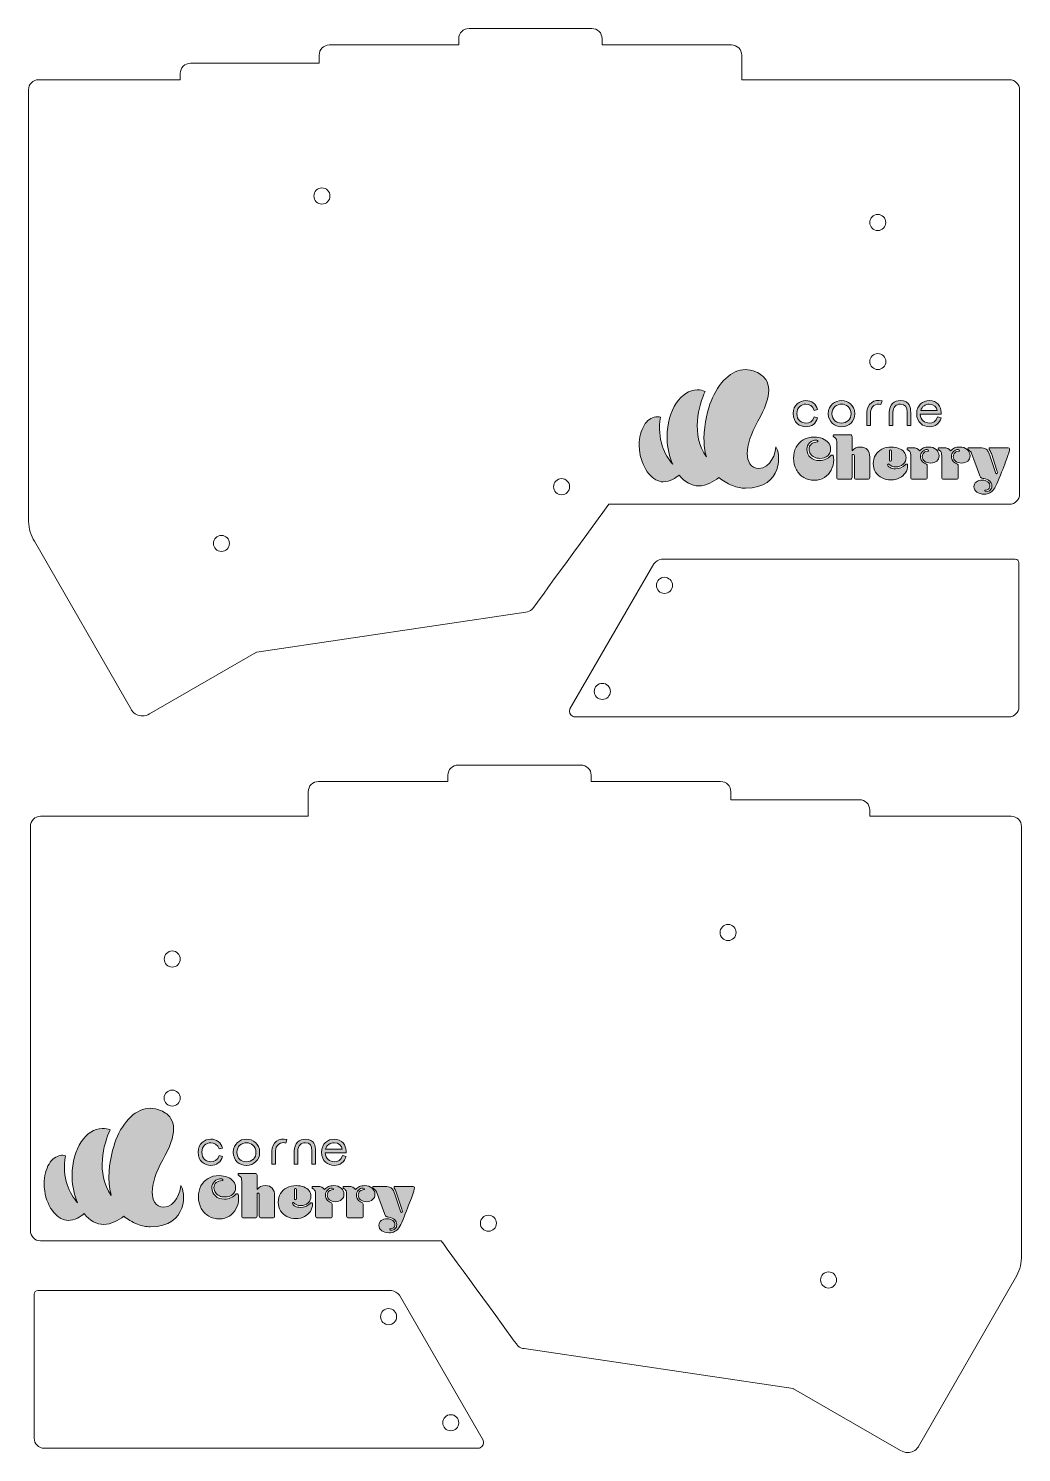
# Model space of a CAD drawing. Header units: inches. Extents: x -2.69 to 2.66, y -3.75 to 3.92.
import ezdxf

# ---------------------------------------------------------------- set-up
doc = ezdxf.new("R2010")
doc.units = ezdxf.units.IN
doc.header["$MEASUREMENT"] = 0
doc.layers.add('_U+5207_U+65AD_U+30D1_U+30B9', color=7, linetype='Continuous')
doc.layers.add('_U+5F6B_U+523B_U+30D1_U+30B9', color=7, linetype='Continuous')

# ---------------------------------------------------------------- blocks, each defined once
blk = doc.blocks.new('block 3')
at = {"layer": '_U+5F6B_U+523B_U+30D1_U+30B9', "true_color": 0xffffff}
h = blk.add_hatch(color=7, dxfattribs=at)
h.dxf.hatch_style = 2
edge = h.paths.add_edge_path()
edge.add_spline(control_points=[(1.5554, 1.7043), (1.5409, 1.7043), (1.5288, 1.6996), (1.5191, 1.69), (1.5093, 1.6805), (1.5044, 1.6687), (1.5044, 1.6547), (1.5044, 1.6372), (1.5108, 1.6227), (1.5236, 1.6114), (1.5363, 1.6001), (1.5527, 1.5944), (1.5727, 1.5944), (1.5845, 1.5944), (1.5955, 1.5966), (1.6058, 1.6011), (1.6162, 1.6055), (1.6247, 1.6116), (1.6313, 1.6194), (1.6327, 1.6209), (1.6337, 1.622), (1.6343, 1.6226), (1.635, 1.6231), (1.6358, 1.6234), (1.6367, 1.6234), (1.6367, 1.6234), (1.6417, 1.6234), (1.6417, 1.6234), (1.6432, 1.6234), (1.6444, 1.6228), (1.6452, 1.6216), (1.6459, 1.6203), (1.6467, 1.618), (1.6473, 1.6144), (1.6482, 1.61), (1.6486, 1.605), (1.6486, 1.5994), (1.6486, 1.5788), (1.6443, 1.56), (1.6357, 1.5433), (1.627, 1.5265), (1.6148, 1.5131), (1.599, 1.5031), (1.5832, 1.4931), (1.5651, 1.4881), (1.5447, 1.4881), (1.5241, 1.4881), (1.5052, 1.493), (1.4883, 1.5028), (1.4713, 1.5126), (1.4577, 1.5266), (1.4476, 1.5448), (1.4375, 1.563), (1.4325, 1.5838), (1.4325, 1.6071), (1.4325, 1.6288), (1.437, 1.6483), (1.4461, 1.6655), (1.4552, 1.6827), (1.4682, 1.6963), (1.4851, 1.7062), (1.502, 1.7161), (1.5215, 1.721), (1.5437, 1.721), (1.5604, 1.721), (1.5754, 1.7183), (1.5887, 1.7128), (1.602, 1.7074), (1.6126, 1.6997), (1.6205, 1.6897), (1.6284, 1.6797), (1.6323, 1.6682), (1.6323, 1.6554), (1.6323, 1.6405), (1.627, 1.6286), (1.6163, 1.6196), (1.6057, 1.6106), (1.5916, 1.6061), (1.574, 1.6061), (1.5634, 1.6061), (1.5537, 1.6081), (1.5449, 1.6122), (1.5361, 1.6163), (1.5291, 1.6221), (1.5239, 1.6296), (1.5187, 1.637), (1.5161, 1.6455), (1.5161, 1.655), (1.5161, 1.667), (1.5202, 1.6766), (1.5284, 1.6837), (1.5366, 1.6908), (1.5477, 1.6943), (1.5617, 1.6943), (1.563, 1.6957), (1.5637, 1.6971), (1.5637, 1.6987), (1.5637, 1.7005), (1.5629, 1.7018), (1.5614, 1.7028), (1.5598, 1.7038), (1.5578, 1.7043), (1.5554, 1.7043)], knot_values=[0, 0, 0, 0, 1, 1, 1, 2, 2, 2, 3, 3, 3, 4, 4, 4, 5, 5, 5, 6, 6, 6, 7, 7, 7, 8, 8, 8, 9, 9, 9, 10, 10, 10, 11, 11, 11, 12, 12, 12, 13, 13, 13, 14, 14, 14, 15, 15, 15, 16, 16, 16, 17, 17, 17, 18, 18, 18, 19, 19, 19, 20, 20, 20, 21, 21, 21, 22, 22, 22, 23, 23, 23, 24, 24, 24, 25, 25, 25, 26, 26, 26, 27, 27, 27, 28, 28, 28, 29, 29, 29, 30, 30, 30, 31, 31, 31, 32, 32, 32, 33, 33, 33, 34, 34, 34, 34], degree=3, periodic=1)
h = blk.add_hatch(color=7, dxfattribs=at)
h.dxf.hatch_style = 2
edge = h.paths.add_edge_path()
edge.add_spline(control_points=[(1.6653, 1.6924), (1.6653, 1.7001), (1.6642, 1.7061), (1.662, 1.7102), (1.6598, 1.7143), (1.6556, 1.7181), (1.6497, 1.7217), (1.6481, 1.7226), (1.6472, 1.7233), (1.6468, 1.7238), (1.6465, 1.7244), (1.6463, 1.7251), (1.6463, 1.726), (1.6463, 1.726), (1.6463, 1.73), (1.6463, 1.73), (1.6463, 1.7322), (1.6477, 1.7333), (1.6503, 1.7333), (1.6503, 1.7333), (1.7366, 1.7333), (1.7366, 1.7333), (1.7408, 1.7333), (1.7438, 1.7325), (1.7454, 1.7308), (1.7471, 1.7292), (1.7479, 1.7264), (1.7479, 1.7227), (1.7479, 1.7227), (1.7479, 1.6467), (1.7479, 1.6467), (1.7588, 1.6603), (1.7739, 1.667), (1.7932, 1.667), (1.8092, 1.667), (1.8214, 1.6623), (1.8299, 1.6527), (1.8383, 1.6432), (1.8425, 1.6296), (1.8425, 1.6121), (1.8425, 1.6121), (1.8425, 1.5045), (1.8425, 1.5045), (1.8425, 1.5007), (1.8417, 1.498), (1.84, 1.4963), (1.8384, 1.4946), (1.8354, 1.4938), (1.8312, 1.4938), (1.8312, 1.4938), (1.7712, 1.4938), (1.7712, 1.4938), (1.767, 1.4938), (1.7641, 1.4946), (1.7624, 1.4963), (1.7607, 1.498), (1.7599, 1.5007), (1.7599, 1.5045), (1.7599, 1.5045), (1.7599, 1.6191), (1.7599, 1.6191), (1.7599, 1.6215), (1.7594, 1.6235), (1.7582, 1.6251), (1.7571, 1.6266), (1.7556, 1.6274), (1.7536, 1.6274), (1.7509, 1.6274), (1.749, 1.6265), (1.7479, 1.6247), (1.7479, 1.6247), (1.7479, 1.5045), (1.7479, 1.5045), (1.7479, 1.5007), (1.7471, 1.498), (1.7454, 1.4963), (1.7438, 1.4946), (1.7408, 1.4938), (1.7366, 1.4938), (1.7366, 1.4938), (1.6766, 1.4938), (1.6766, 1.4938), (1.6724, 1.4938), (1.6695, 1.4946), (1.6678, 1.4963), (1.6661, 1.498), (1.6653, 1.5007), (1.6653, 1.5045), (1.6653, 1.5045), (1.6653, 1.6924), (1.6653, 1.6924)], knot_values=[0, 0, 0, 0, 1, 1, 1, 2, 2, 2, 3, 3, 3, 4, 4, 4, 5, 5, 5, 6, 6, 6, 7, 7, 7, 8, 8, 8, 9, 9, 9, 10, 10, 10, 11, 11, 11, 12, 12, 12, 13, 13, 13, 14, 14, 14, 15, 15, 15, 16, 16, 16, 17, 17, 17, 18, 18, 18, 19, 19, 19, 20, 20, 20, 21, 21, 21, 22, 22, 22, 23, 23, 23, 24, 24, 24, 25, 25, 25, 26, 26, 26, 27, 27, 27, 28, 28, 28, 29, 29, 29, 30, 30, 30, 30], degree=3, periodic=1)
h = blk.add_hatch(color=7, dxfattribs=at)
h.dxf.hatch_style = 2
edge = h.paths.add_edge_path()
edge.add_spline(control_points=[(1.9391, 1.5708), (1.9391, 1.5656), (1.9435, 1.5609), (1.9521, 1.5566), (1.9608, 1.5523), (1.9704, 1.5501), (1.9811, 1.5501), (2.0022, 1.5501), (2.0195, 1.5572), (2.0331, 1.5714), (2.0344, 1.5728), (2.0354, 1.5736), (2.0359, 1.5739), (2.0365, 1.5743), (2.0373, 1.5744), (2.0384, 1.5744), (2.0384, 1.5744), (2.0424, 1.5744), (2.0424, 1.5744), (2.044, 1.5744), (2.045, 1.5739), (2.0456, 1.5728), (2.0461, 1.5716), (2.0464, 1.5696), (2.0464, 1.5668), (2.0464, 1.553), (2.0427, 1.5403), (2.0352, 1.5286), (2.0278, 1.517), (2.0173, 1.5076), (2.0036, 1.5005), (1.9899, 1.4934), (1.9747, 1.4898), (1.9578, 1.4898), (1.9398, 1.4898), (1.9236, 1.4935), (1.9092, 1.5008), (1.8947, 1.5081), (1.8832, 1.5186), (1.8747, 1.5321), (1.8661, 1.5457), (1.8618, 1.5611), (1.8618, 1.5784), (1.8618, 1.5955), (1.8658, 1.6107), (1.8738, 1.6241), (1.8818, 1.6374), (1.8932, 1.6479), (1.908, 1.6555), (1.9228, 1.6632), (1.94, 1.667), (1.9598, 1.667), (1.9747, 1.667), (1.988, 1.6647), (1.9999, 1.66), (2.0118, 1.6554), (2.0212, 1.6487), (2.0281, 1.6401), (2.035, 1.6314), (2.0384, 1.6214), (2.0384, 1.6101), (2.0384, 1.5956), (2.0332, 1.5837), (2.0228, 1.5743), (2.0123, 1.5648), (1.9991, 1.5601), (1.9831, 1.5601), (1.9671, 1.5601), (1.9541, 1.5654), (1.9441, 1.5761), (1.9428, 1.5761), (1.9416, 1.5756), (1.9406, 1.5746), (1.9396, 1.5736), (1.9391, 1.5723), (1.9391, 1.5708)], knot_values=[0, 0, 0, 0, 1, 1, 1, 2, 2, 2, 3, 3, 3, 4, 4, 4, 5, 5, 5, 6, 6, 6, 7, 7, 7, 8, 8, 8, 9, 9, 9, 10, 10, 10, 11, 11, 11, 12, 12, 12, 13, 13, 13, 14, 14, 14, 15, 15, 15, 16, 16, 16, 17, 17, 17, 18, 18, 18, 19, 19, 19, 20, 20, 20, 21, 21, 21, 22, 22, 22, 23, 23, 23, 24, 24, 24, 25, 25, 25, 25], degree=3, periodic=1)
edge = h.paths.add_edge_path()
edge.add_spline(control_points=[(1.9491, 1.5937), (1.9505, 1.592), (1.9522, 1.5911), (1.9545, 1.5911), (1.9585, 1.5911), (1.9605, 1.5933), (1.9605, 1.5977), (1.9605, 1.5977), (1.9605, 1.645), (1.9605, 1.645), (1.9605, 1.6495), (1.9585, 1.6517), (1.9545, 1.6517), (1.9522, 1.6517), (1.9505, 1.6508), (1.9491, 1.649), (1.9491, 1.649), (1.9491, 1.5937), (1.9491, 1.5937)], knot_values=[0, 0, 0, 0, 1, 1, 1, 2, 2, 2, 3, 3, 3, 4, 4, 4, 5, 5, 5, 6, 6, 6, 6], degree=3, periodic=1)
h = blk.add_hatch(color=7, dxfattribs=at)
h.dxf.hatch_style = 2
edge = h.paths.add_edge_path()
edge.add_spline(control_points=[(2.072, 1.663), (2.0911, 1.663), (2.1041, 1.6574), (2.111, 1.646), (2.1175, 1.6531), (2.1247, 1.6584), (2.1327, 1.6619), (2.1407, 1.6653), (2.1499, 1.667), (2.1603, 1.667), (2.1765, 1.667), (2.1899, 1.6626), (2.2003, 1.6537), (2.2107, 1.6448), (2.216, 1.6335), (2.216, 1.6197), (2.216, 1.6082), (2.2117, 1.5988), (2.2033, 1.5916), (2.1949, 1.5844), (2.184, 1.5808), (2.1707, 1.5808), (2.1575, 1.5808), (2.1468, 1.5841), (2.1385, 1.5907), (2.1302, 1.5974), (2.126, 1.6058), (2.126, 1.6161), (2.126, 1.6247), (2.129, 1.6318), (2.135, 1.6374), (2.141, 1.6429), (2.1487, 1.6457), (2.158, 1.6457), (2.1587, 1.6468), (2.159, 1.6479), (2.159, 1.649), (2.159, 1.6522), (2.1567, 1.6537), (2.152, 1.6537), (2.1422, 1.6537), (2.1338, 1.65), (2.1267, 1.6425), (2.1196, 1.6351), (2.116, 1.6262), (2.116, 1.6157), (2.116, 1.6068), (2.1185, 1.599), (2.1235, 1.5922), (2.1285, 1.5855), (2.1357, 1.5801), (2.145, 1.5761), (2.1481, 1.5748), (2.1502, 1.5733), (2.1512, 1.5716), (2.1522, 1.5699), (2.1527, 1.5671), (2.1527, 1.5631), (2.1527, 1.5631), (2.1527, 1.5045), (2.1527, 1.5045), (2.1527, 1.4974), (2.1489, 1.4938), (2.1413, 1.4938), (2.1413, 1.4938), (2.0737, 1.4938), (2.0737, 1.4938), (2.0668, 1.4938), (2.0634, 1.4974), (2.0634, 1.5045), (2.0634, 1.5045), (2.0634, 1.6221), (2.0634, 1.6221), (2.0634, 1.6298), (2.0623, 1.6358), (2.0601, 1.6399), (2.0578, 1.644), (2.0537, 1.6478), (2.0477, 1.6514), (2.0462, 1.6523), (2.0452, 1.653), (2.0449, 1.6535), (2.0446, 1.6541), (2.0444, 1.6548), (2.0444, 1.6557), (2.0444, 1.6557), (2.0444, 1.6597), (2.0444, 1.6597), (2.0444, 1.6619), (2.0457, 1.663), (2.0484, 1.663), (2.0484, 1.663), (2.072, 1.663), (2.072, 1.663)], knot_values=[0, 0, 0, 0, 1, 1, 1, 2, 2, 2, 3, 3, 3, 4, 4, 4, 5, 5, 5, 6, 6, 6, 7, 7, 7, 8, 8, 8, 9, 9, 9, 10, 10, 10, 11, 11, 11, 12, 12, 12, 13, 13, 13, 14, 14, 14, 15, 15, 15, 16, 16, 16, 17, 17, 17, 18, 18, 18, 19, 19, 19, 20, 20, 20, 21, 21, 21, 22, 22, 22, 23, 23, 23, 24, 24, 24, 25, 25, 25, 26, 26, 26, 27, 27, 27, 28, 28, 28, 29, 29, 29, 30, 30, 30, 31, 31, 31, 31], degree=3, periodic=1)
h = blk.add_hatch(color=7, dxfattribs=at)
h.dxf.hatch_style = 2
edge = h.paths.add_edge_path()
edge.add_spline(control_points=[(2.2389, 1.663), (2.258, 1.663), (2.271, 1.6574), (2.2779, 1.646), (2.2844, 1.6531), (2.2916, 1.6584), (2.2996, 1.6619), (2.3076, 1.6653), (2.3168, 1.667), (2.3272, 1.667), (2.3434, 1.667), (2.3568, 1.6626), (2.3672, 1.6537), (2.3776, 1.6448), (2.3829, 1.6335), (2.3829, 1.6197), (2.3829, 1.6082), (2.3786, 1.5988), (2.3702, 1.5916), (2.3618, 1.5844), (2.3509, 1.5808), (2.3375, 1.5808), (2.3244, 1.5808), (2.3137, 1.5841), (2.3054, 1.5907), (2.2971, 1.5974), (2.2929, 1.6058), (2.2929, 1.6161), (2.2929, 1.6247), (2.2959, 1.6318), (2.3019, 1.6374), (2.3079, 1.6429), (2.3156, 1.6457), (2.3249, 1.6457), (2.3256, 1.6468), (2.3259, 1.6479), (2.3259, 1.649), (2.3259, 1.6522), (2.3236, 1.6537), (2.3189, 1.6537), (2.3091, 1.6537), (2.3007, 1.65), (2.2936, 1.6425), (2.2865, 1.6351), (2.2829, 1.6262), (2.2829, 1.6157), (2.2829, 1.6068), (2.2854, 1.599), (2.2904, 1.5922), (2.2954, 1.5855), (2.3026, 1.5801), (2.3119, 1.5761), (2.315, 1.5748), (2.3171, 1.5733), (2.3181, 1.5716), (2.3191, 1.5699), (2.3196, 1.5671), (2.3196, 1.5631), (2.3196, 1.5631), (2.3196, 1.5045), (2.3196, 1.5045), (2.3196, 1.4974), (2.3158, 1.4938), (2.3082, 1.4938), (2.3082, 1.4938), (2.2406, 1.4938), (2.2406, 1.4938), (2.2337, 1.4938), (2.2303, 1.4974), (2.2303, 1.5045), (2.2303, 1.5045), (2.2303, 1.6221), (2.2303, 1.6221), (2.2303, 1.6298), (2.2292, 1.6358), (2.227, 1.6399), (2.2247, 1.644), (2.2206, 1.6478), (2.2146, 1.6514), (2.2131, 1.6523), (2.2121, 1.653), (2.2118, 1.6535), (2.2115, 1.6541), (2.2113, 1.6548), (2.2113, 1.6557), (2.2113, 1.6557), (2.2113, 1.6597), (2.2113, 1.6597), (2.2113, 1.6619), (2.2126, 1.663), (2.2153, 1.663), (2.2153, 1.663), (2.2389, 1.663), (2.2389, 1.663)], knot_values=[0, 0, 0, 0, 1, 1, 1, 2, 2, 2, 3, 3, 3, 4, 4, 4, 5, 5, 5, 6, 6, 6, 7, 7, 7, 8, 8, 8, 9, 9, 9, 10, 10, 10, 11, 11, 11, 12, 12, 12, 13, 13, 13, 14, 14, 14, 15, 15, 15, 16, 16, 16, 17, 17, 17, 18, 18, 18, 19, 19, 19, 20, 20, 20, 21, 21, 21, 22, 22, 22, 23, 23, 23, 24, 24, 24, 25, 25, 25, 26, 26, 26, 27, 27, 27, 28, 28, 28, 29, 29, 29, 30, 30, 30, 31, 31, 31, 31], degree=3, periodic=1)
h = blk.add_hatch(color=7, dxfattribs=at)
h.dxf.hatch_style = 2
edge = h.paths.add_edge_path()
edge.add_spline(control_points=[(2.3905, 1.634), (2.3892, 1.6378), (2.3874, 1.6409), (2.385, 1.6434), (2.3827, 1.6458), (2.3792, 1.6485), (2.3745, 1.6514), (2.3723, 1.6527), (2.3712, 1.6542), (2.3712, 1.6557), (2.3712, 1.6557), (2.3712, 1.6597), (2.3712, 1.6597), (2.3712, 1.6619), (2.3725, 1.663), (2.3752, 1.663), (2.3752, 1.663), (2.4272, 1.663), (2.4272, 1.663), (2.4423, 1.663), (2.4534, 1.6619), (2.4606, 1.6595), (2.4679, 1.6572), (2.4735, 1.6531), (2.4776, 1.6474), (2.4817, 1.6416), (2.4857, 1.6331), (2.4895, 1.6217), (2.4895, 1.6217), (2.5214, 1.5251), (2.5214, 1.5251), (2.5225, 1.524), (2.5239, 1.5235), (2.5254, 1.5235), (2.5288, 1.5235), (2.5304, 1.5253), (2.5304, 1.5291), (2.5304, 1.5313), (2.5295, 1.535), (2.5278, 1.5401), (2.5278, 1.5401), (2.4978, 1.6317), (2.4978, 1.6317), (2.4949, 1.6406), (2.4923, 1.6464), (2.4901, 1.649), (2.4881, 1.6515), (2.4868, 1.6531), (2.4863, 1.6539), (2.4857, 1.6547), (2.4855, 1.6556), (2.4855, 1.6567), (2.4855, 1.6567), (2.4855, 1.6597), (2.4855, 1.6597), (2.4855, 1.6619), (2.4868, 1.663), (2.4895, 1.663), (2.4895, 1.663), (2.5837, 1.663), (2.5837, 1.663), (2.5917, 1.663), (2.5957, 1.6601), (2.5957, 1.6544), (2.5957, 1.649), (2.5901, 1.6308), (2.5787, 1.5997), (2.5674, 1.5686), (2.552, 1.5291), (2.5324, 1.4811), (2.5253, 1.4636), (2.5183, 1.45), (2.5114, 1.4403), (2.5046, 1.4307), (2.497, 1.4238), (2.4886, 1.4197), (2.4803, 1.4156), (2.4705, 1.4135), (2.4591, 1.4135), (2.4427, 1.4135), (2.4294, 1.4172), (2.4193, 1.4245), (2.4092, 1.4318), (2.4042, 1.4415), (2.4042, 1.4535), (2.4042, 1.4639), (2.4083, 1.4724), (2.4165, 1.4788), (2.4247, 1.4853), (2.4354, 1.4885), (2.4485, 1.4885), (2.4607, 1.4885), (2.4707, 1.4855), (2.4785, 1.4797), (2.4862, 1.4738), (2.4901, 1.4662), (2.4901, 1.4568), (2.4901, 1.4497), (2.4877, 1.4442), (2.483, 1.4403), (2.4782, 1.4365), (2.4715, 1.4345), (2.4628, 1.4345), (2.4624, 1.4336), (2.4621, 1.4326), (2.4621, 1.4315), (2.4621, 1.4284), (2.4647, 1.4268), (2.4698, 1.4268), (2.4785, 1.4268), (2.4857, 1.4298), (2.4915, 1.4357), (2.4972, 1.4416), (2.5001, 1.4489), (2.5001, 1.4578), (2.5001, 1.4683), (2.4965, 1.4769), (2.4891, 1.4836), (2.4818, 1.4904), (2.4711, 1.495), (2.4571, 1.4975), (2.4492, 1.4988), (2.4439, 1.5006), (2.4415, 1.5028), (2.439, 1.505), (2.4365, 1.5099), (2.4338, 1.5175), (2.4338, 1.5175), (2.3905, 1.634), (2.3905, 1.634)], knot_values=[0, 0, 0, 0, 1, 1, 1, 2, 2, 2, 3, 3, 3, 4, 4, 4, 5, 5, 5, 6, 6, 6, 7, 7, 7, 8, 8, 8, 9, 9, 9, 10, 10, 10, 11, 11, 11, 12, 12, 12, 13, 13, 13, 14, 14, 14, 15, 15, 15, 16, 16, 16, 17, 17, 17, 18, 18, 18, 19, 19, 19, 20, 20, 20, 21, 21, 21, 22, 22, 22, 23, 23, 23, 24, 24, 24, 25, 25, 25, 26, 26, 26, 27, 27, 27, 28, 28, 28, 29, 29, 29, 30, 30, 30, 31, 31, 31, 32, 32, 32, 33, 33, 33, 34, 34, 34, 35, 35, 35, 36, 36, 36, 37, 37, 37, 38, 38, 38, 39, 39, 39, 40, 40, 40, 41, 41, 41, 42, 42, 42, 43, 43, 43, 43], degree=3, periodic=1)
at = {"layer": '_U+5F6B_U+523B_U+30D1_U+30B9', "lineweight": 0}
for points, knots in [([(1.5554, 1.7043), (1.5409, 1.7043), (1.5288, 1.6996), (1.5191, 1.69), (1.5093, 1.6805), (1.5044, 1.6687), (1.5044, 1.6547), (1.5044, 1.6372), (1.5108, 1.6227), (1.5236, 1.6114), (1.5363, 1.6001), (1.5527, 1.5944), (1.5727, 1.5944), (1.5845, 1.5944), (1.5955, 1.5966), (1.6058, 1.6011), (1.6162, 1.6055), (1.6247, 1.6116), (1.6313, 1.6194), (1.6327, 1.6209), (1.6337, 1.622), (1.6343, 1.6226), (1.635, 1.6231), (1.6358, 1.6234), (1.6367, 1.6234), (1.6367, 1.6234), (1.6417, 1.6234), (1.6417, 1.6234), (1.6432, 1.6234), (1.6444, 1.6228), (1.6452, 1.6216), (1.6459, 1.6203), (1.6467, 1.618), (1.6473, 1.6144), (1.6482, 1.61), (1.6486, 1.605), (1.6486, 1.5994), (1.6486, 1.5788), (1.6443, 1.56), (1.6357, 1.5433), (1.627, 1.5265), (1.6148, 1.5131), (1.599, 1.5031), (1.5832, 1.4931), (1.5651, 1.4881), (1.5447, 1.4881), (1.5241, 1.4881), (1.5052, 1.493), (1.4883, 1.5028), (1.4713, 1.5126), (1.4577, 1.5266), (1.4476, 1.5448), (1.4375, 1.563), (1.4325, 1.5838), (1.4325, 1.6071), (1.4325, 1.6288), (1.437, 1.6483), (1.4461, 1.6655), (1.4552, 1.6827), (1.4682, 1.6963), (1.4851, 1.7062), (1.502, 1.7161), (1.5215, 1.721), (1.5437, 1.721), (1.5604, 1.721), (1.5754, 1.7183), (1.5887, 1.7128), (1.602, 1.7074), (1.6126, 1.6997), (1.6205, 1.6897), (1.6284, 1.6797), (1.6323, 1.6682), (1.6323, 1.6554), (1.6323, 1.6405), (1.627, 1.6286), (1.6163, 1.6196), (1.6057, 1.6106), (1.5916, 1.6061), (1.574, 1.6061), (1.5634, 1.6061), (1.5537, 1.6081), (1.5449, 1.6122), (1.5361, 1.6163), (1.5291, 1.6221), (1.5239, 1.6296), (1.5187, 1.637), (1.5161, 1.6455), (1.5161, 1.655), (1.5161, 1.667), (1.5202, 1.6766), (1.5284, 1.6837), (1.5366, 1.6908), (1.5477, 1.6943), (1.5617, 1.6943), (1.563, 1.6957), (1.5637, 1.6971), (1.5637, 1.6987), (1.5637, 1.7005), (1.5629, 1.7018), (1.5614, 1.7028), (1.5598, 1.7038), (1.5578, 1.7043), (1.5554, 1.7043)], [0, 0, 0, 0, 1, 1, 1, 2, 2, 2, 3, 3, 3, 4, 4, 4, 5, 5, 5, 6, 6, 6, 7, 7, 7, 8, 8, 8, 9, 9, 9, 10, 10, 10, 11, 11, 11, 12, 12, 12, 13, 13, 13, 14, 14, 14, 15, 15, 15, 16, 16, 16, 17, 17, 17, 18, 18, 18, 19, 19, 19, 20, 20, 20, 21, 21, 21, 22, 22, 22, 23, 23, 23, 24, 24, 24, 25, 25, 25, 26, 26, 26, 27, 27, 27, 28, 28, 28, 29, 29, 29, 30, 30, 30, 31, 31, 31, 32, 32, 32, 33, 33, 33, 34, 34, 34, 34]), ([(1.6653, 1.6924), (1.6653, 1.7001), (1.6642, 1.7061), (1.662, 1.7102), (1.6598, 1.7143), (1.6556, 1.7181), (1.6497, 1.7217), (1.6481, 1.7226), (1.6472, 1.7233), (1.6468, 1.7238), (1.6465, 1.7244), (1.6463, 1.7251), (1.6463, 1.726), (1.6463, 1.726), (1.6463, 1.73), (1.6463, 1.73), (1.6463, 1.7322), (1.6477, 1.7333), (1.6503, 1.7333), (1.6503, 1.7333), (1.7366, 1.7333), (1.7366, 1.7333), (1.7408, 1.7333), (1.7438, 1.7325), (1.7454, 1.7308), (1.7471, 1.7292), (1.7479, 1.7264), (1.7479, 1.7227), (1.7479, 1.7227), (1.7479, 1.6467), (1.7479, 1.6467), (1.7588, 1.6603), (1.7739, 1.667), (1.7932, 1.667), (1.8092, 1.667), (1.8214, 1.6623), (1.8299, 1.6527), (1.8383, 1.6432), (1.8425, 1.6296), (1.8425, 1.6121), (1.8425, 1.6121), (1.8425, 1.5045), (1.8425, 1.5045), (1.8425, 1.5007), (1.8417, 1.498), (1.84, 1.4963), (1.8384, 1.4946), (1.8354, 1.4938), (1.8312, 1.4938), (1.8312, 1.4938), (1.7712, 1.4938), (1.7712, 1.4938), (1.767, 1.4938), (1.7641, 1.4946), (1.7624, 1.4963), (1.7607, 1.498), (1.7599, 1.5007), (1.7599, 1.5045), (1.7599, 1.5045), (1.7599, 1.6191), (1.7599, 1.6191), (1.7599, 1.6215), (1.7594, 1.6235), (1.7582, 1.6251), (1.7571, 1.6266), (1.7556, 1.6274), (1.7536, 1.6274), (1.7509, 1.6274), (1.749, 1.6265), (1.7479, 1.6247), (1.7479, 1.6247), (1.7479, 1.5045), (1.7479, 1.5045), (1.7479, 1.5007), (1.7471, 1.498), (1.7454, 1.4963), (1.7438, 1.4946), (1.7408, 1.4938), (1.7366, 1.4938), (1.7366, 1.4938), (1.6766, 1.4938), (1.6766, 1.4938), (1.6724, 1.4938), (1.6695, 1.4946), (1.6678, 1.4963), (1.6661, 1.498), (1.6653, 1.5007), (1.6653, 1.5045), (1.6653, 1.5045), (1.6653, 1.6924), (1.6653, 1.6924)], [0, 0, 0, 0, 1, 1, 1, 2, 2, 2, 3, 3, 3, 4, 4, 4, 5, 5, 5, 6, 6, 6, 7, 7, 7, 8, 8, 8, 9, 9, 9, 10, 10, 10, 11, 11, 11, 12, 12, 12, 13, 13, 13, 14, 14, 14, 15, 15, 15, 16, 16, 16, 17, 17, 17, 18, 18, 18, 19, 19, 19, 20, 20, 20, 21, 21, 21, 22, 22, 22, 23, 23, 23, 24, 24, 24, 25, 25, 25, 26, 26, 26, 27, 27, 27, 28, 28, 28, 29, 29, 29, 30, 30, 30, 30]), ([(1.9391, 1.5708), (1.9391, 1.5656), (1.9435, 1.5609), (1.9521, 1.5566), (1.9608, 1.5523), (1.9704, 1.5501), (1.9811, 1.5501), (2.0022, 1.5501), (2.0195, 1.5572), (2.0331, 1.5714), (2.0344, 1.5728), (2.0354, 1.5736), (2.0359, 1.5739), (2.0365, 1.5743), (2.0373, 1.5744), (2.0384, 1.5744), (2.0384, 1.5744), (2.0424, 1.5744), (2.0424, 1.5744), (2.044, 1.5744), (2.045, 1.5739), (2.0456, 1.5728), (2.0461, 1.5716), (2.0464, 1.5696), (2.0464, 1.5668), (2.0464, 1.553), (2.0427, 1.5403), (2.0352, 1.5286), (2.0278, 1.517), (2.0173, 1.5076), (2.0036, 1.5005), (1.9899, 1.4934), (1.9747, 1.4898), (1.9578, 1.4898), (1.9398, 1.4898), (1.9236, 1.4935), (1.9092, 1.5008), (1.8947, 1.5081), (1.8832, 1.5186), (1.8747, 1.5321), (1.8661, 1.5457), (1.8618, 1.5611), (1.8618, 1.5784), (1.8618, 1.5955), (1.8658, 1.6107), (1.8738, 1.6241), (1.8818, 1.6374), (1.8932, 1.6479), (1.908, 1.6555), (1.9228, 1.6632), (1.94, 1.667), (1.9598, 1.667), (1.9747, 1.667), (1.988, 1.6647), (1.9999, 1.66), (2.0118, 1.6554), (2.0212, 1.6487), (2.0281, 1.6401), (2.035, 1.6314), (2.0384, 1.6214), (2.0384, 1.6101), (2.0384, 1.5956), (2.0332, 1.5837), (2.0228, 1.5743), (2.0123, 1.5648), (1.9991, 1.5601), (1.9831, 1.5601), (1.9671, 1.5601), (1.9541, 1.5654), (1.9441, 1.5761), (1.9428, 1.5761), (1.9416, 1.5756), (1.9406, 1.5746), (1.9396, 1.5736), (1.9391, 1.5723), (1.9391, 1.5708)], [0, 0, 0, 0, 1, 1, 1, 2, 2, 2, 3, 3, 3, 4, 4, 4, 5, 5, 5, 6, 6, 6, 7, 7, 7, 8, 8, 8, 9, 9, 9, 10, 10, 10, 11, 11, 11, 12, 12, 12, 13, 13, 13, 14, 14, 14, 15, 15, 15, 16, 16, 16, 17, 17, 17, 18, 18, 18, 19, 19, 19, 20, 20, 20, 21, 21, 21, 22, 22, 22, 23, 23, 23, 24, 24, 24, 25, 25, 25, 25]), ([(1.9491, 1.5937), (1.9505, 1.592), (1.9522, 1.5911), (1.9545, 1.5911), (1.9585, 1.5911), (1.9605, 1.5933), (1.9605, 1.5977), (1.9605, 1.5977), (1.9605, 1.645), (1.9605, 1.645), (1.9605, 1.6495), (1.9585, 1.6517), (1.9545, 1.6517), (1.9522, 1.6517), (1.9505, 1.6508), (1.9491, 1.649), (1.9491, 1.649), (1.9491, 1.5937), (1.9491, 1.5937)], [0, 0, 0, 0, 1, 1, 1, 2, 2, 2, 3, 3, 3, 4, 4, 4, 5, 5, 5, 6, 6, 6, 6]), ([(2.072, 1.663), (2.0911, 1.663), (2.1041, 1.6574), (2.111, 1.646), (2.1175, 1.6531), (2.1247, 1.6584), (2.1327, 1.6619), (2.1407, 1.6653), (2.1499, 1.667), (2.1603, 1.667), (2.1765, 1.667), (2.1899, 1.6626), (2.2003, 1.6537), (2.2107, 1.6448), (2.216, 1.6335), (2.216, 1.6197), (2.216, 1.6082), (2.2117, 1.5988), (2.2033, 1.5916), (2.1949, 1.5844), (2.184, 1.5808), (2.1707, 1.5808), (2.1575, 1.5808), (2.1468, 1.5841), (2.1385, 1.5907), (2.1302, 1.5974), (2.126, 1.6058), (2.126, 1.6161), (2.126, 1.6247), (2.129, 1.6318), (2.135, 1.6374), (2.141, 1.6429), (2.1487, 1.6457), (2.158, 1.6457), (2.1587, 1.6468), (2.159, 1.6479), (2.159, 1.649), (2.159, 1.6522), (2.1567, 1.6537), (2.152, 1.6537), (2.1422, 1.6537), (2.1338, 1.65), (2.1267, 1.6425), (2.1196, 1.6351), (2.116, 1.6262), (2.116, 1.6157), (2.116, 1.6068), (2.1185, 1.599), (2.1235, 1.5922), (2.1285, 1.5855), (2.1357, 1.5801), (2.145, 1.5761), (2.1481, 1.5748), (2.1502, 1.5733), (2.1512, 1.5716), (2.1522, 1.5699), (2.1527, 1.5671), (2.1527, 1.5631), (2.1527, 1.5631), (2.1527, 1.5045), (2.1527, 1.5045), (2.1527, 1.4974), (2.1489, 1.4938), (2.1413, 1.4938), (2.1413, 1.4938), (2.0737, 1.4938), (2.0737, 1.4938), (2.0668, 1.4938), (2.0634, 1.4974), (2.0634, 1.5045), (2.0634, 1.5045), (2.0634, 1.6221), (2.0634, 1.6221), (2.0634, 1.6298), (2.0623, 1.6358), (2.0601, 1.6399), (2.0578, 1.644), (2.0537, 1.6478), (2.0477, 1.6514), (2.0462, 1.6523), (2.0452, 1.653), (2.0449, 1.6535), (2.0446, 1.6541), (2.0444, 1.6548), (2.0444, 1.6557), (2.0444, 1.6557), (2.0444, 1.6597), (2.0444, 1.6597), (2.0444, 1.6619), (2.0457, 1.663), (2.0484, 1.663), (2.0484, 1.663), (2.072, 1.663), (2.072, 1.663)], [0, 0, 0, 0, 1, 1, 1, 2, 2, 2, 3, 3, 3, 4, 4, 4, 5, 5, 5, 6, 6, 6, 7, 7, 7, 8, 8, 8, 9, 9, 9, 10, 10, 10, 11, 11, 11, 12, 12, 12, 13, 13, 13, 14, 14, 14, 15, 15, 15, 16, 16, 16, 17, 17, 17, 18, 18, 18, 19, 19, 19, 20, 20, 20, 21, 21, 21, 22, 22, 22, 23, 23, 23, 24, 24, 24, 25, 25, 25, 26, 26, 26, 27, 27, 27, 28, 28, 28, 29, 29, 29, 30, 30, 30, 31, 31, 31, 31]), ([(2.2389, 1.663), (2.258, 1.663), (2.271, 1.6574), (2.2779, 1.646), (2.2844, 1.6531), (2.2916, 1.6584), (2.2996, 1.6619), (2.3076, 1.6653), (2.3168, 1.667), (2.3272, 1.667), (2.3434, 1.667), (2.3568, 1.6626), (2.3672, 1.6537), (2.3776, 1.6448), (2.3829, 1.6335), (2.3829, 1.6197), (2.3829, 1.6082), (2.3786, 1.5988), (2.3702, 1.5916), (2.3618, 1.5844), (2.3509, 1.5808), (2.3375, 1.5808), (2.3244, 1.5808), (2.3137, 1.5841), (2.3054, 1.5907), (2.2971, 1.5974), (2.2929, 1.6058), (2.2929, 1.6161), (2.2929, 1.6247), (2.2959, 1.6318), (2.3019, 1.6374), (2.3079, 1.6429), (2.3156, 1.6457), (2.3249, 1.6457), (2.3256, 1.6468), (2.3259, 1.6479), (2.3259, 1.649), (2.3259, 1.6522), (2.3236, 1.6537), (2.3189, 1.6537), (2.3091, 1.6537), (2.3007, 1.65), (2.2936, 1.6425), (2.2865, 1.6351), (2.2829, 1.6262), (2.2829, 1.6157), (2.2829, 1.6068), (2.2854, 1.599), (2.2904, 1.5922), (2.2954, 1.5855), (2.3026, 1.5801), (2.3119, 1.5761), (2.315, 1.5748), (2.3171, 1.5733), (2.3181, 1.5716), (2.3191, 1.5699), (2.3196, 1.5671), (2.3196, 1.5631), (2.3196, 1.5631), (2.3196, 1.5045), (2.3196, 1.5045), (2.3196, 1.4974), (2.3158, 1.4938), (2.3082, 1.4938), (2.3082, 1.4938), (2.2406, 1.4938), (2.2406, 1.4938), (2.2337, 1.4938), (2.2303, 1.4974), (2.2303, 1.5045), (2.2303, 1.5045), (2.2303, 1.6221), (2.2303, 1.6221), (2.2303, 1.6298), (2.2292, 1.6358), (2.227, 1.6399), (2.2247, 1.644), (2.2206, 1.6478), (2.2146, 1.6514), (2.2131, 1.6523), (2.2121, 1.653), (2.2118, 1.6535), (2.2115, 1.6541), (2.2113, 1.6548), (2.2113, 1.6557), (2.2113, 1.6557), (2.2113, 1.6597), (2.2113, 1.6597), (2.2113, 1.6619), (2.2126, 1.663), (2.2153, 1.663), (2.2153, 1.663), (2.2389, 1.663), (2.2389, 1.663)], [0, 0, 0, 0, 1, 1, 1, 2, 2, 2, 3, 3, 3, 4, 4, 4, 5, 5, 5, 6, 6, 6, 7, 7, 7, 8, 8, 8, 9, 9, 9, 10, 10, 10, 11, 11, 11, 12, 12, 12, 13, 13, 13, 14, 14, 14, 15, 15, 15, 16, 16, 16, 17, 17, 17, 18, 18, 18, 19, 19, 19, 20, 20, 20, 21, 21, 21, 22, 22, 22, 23, 23, 23, 24, 24, 24, 25, 25, 25, 26, 26, 26, 27, 27, 27, 28, 28, 28, 29, 29, 29, 30, 30, 30, 31, 31, 31, 31]), ([(2.3905, 1.634), (2.3892, 1.6378), (2.3874, 1.6409), (2.385, 1.6434), (2.3827, 1.6458), (2.3792, 1.6485), (2.3745, 1.6514), (2.3723, 1.6527), (2.3712, 1.6542), (2.3712, 1.6557), (2.3712, 1.6557), (2.3712, 1.6597), (2.3712, 1.6597), (2.3712, 1.6619), (2.3725, 1.663), (2.3752, 1.663), (2.3752, 1.663), (2.4272, 1.663), (2.4272, 1.663), (2.4423, 1.663), (2.4534, 1.6619), (2.4606, 1.6595), (2.4679, 1.6572), (2.4735, 1.6531), (2.4776, 1.6474), (2.4817, 1.6416), (2.4857, 1.6331), (2.4895, 1.6217), (2.4895, 1.6217), (2.5214, 1.5251), (2.5214, 1.5251), (2.5225, 1.524), (2.5239, 1.5235), (2.5254, 1.5235), (2.5288, 1.5235), (2.5304, 1.5253), (2.5304, 1.5291), (2.5304, 1.5313), (2.5295, 1.535), (2.5278, 1.5401), (2.5278, 1.5401), (2.4978, 1.6317), (2.4978, 1.6317), (2.4949, 1.6406), (2.4923, 1.6464), (2.4901, 1.649), (2.4881, 1.6515), (2.4868, 1.6531), (2.4863, 1.6539), (2.4857, 1.6547), (2.4855, 1.6556), (2.4855, 1.6567), (2.4855, 1.6567), (2.4855, 1.6597), (2.4855, 1.6597), (2.4855, 1.6619), (2.4868, 1.663), (2.4895, 1.663), (2.4895, 1.663), (2.5837, 1.663), (2.5837, 1.663), (2.5917, 1.663), (2.5957, 1.6601), (2.5957, 1.6544), (2.5957, 1.649), (2.5901, 1.6308), (2.5787, 1.5997), (2.5674, 1.5686), (2.552, 1.5291), (2.5324, 1.4811), (2.5253, 1.4636), (2.5183, 1.45), (2.5114, 1.4403), (2.5046, 1.4307), (2.497, 1.4238), (2.4886, 1.4197), (2.4803, 1.4156), (2.4705, 1.4135), (2.4591, 1.4135), (2.4427, 1.4135), (2.4294, 1.4172), (2.4193, 1.4245), (2.4092, 1.4318), (2.4042, 1.4415), (2.4042, 1.4535), (2.4042, 1.4639), (2.4083, 1.4724), (2.4165, 1.4788), (2.4247, 1.4853), (2.4354, 1.4885), (2.4485, 1.4885), (2.4607, 1.4885), (2.4707, 1.4855), (2.4785, 1.4797), (2.4862, 1.4738), (2.4901, 1.4662), (2.4901, 1.4568), (2.4901, 1.4497), (2.4877, 1.4442), (2.483, 1.4403), (2.4782, 1.4365), (2.4715, 1.4345), (2.4628, 1.4345), (2.4624, 1.4336), (2.4621, 1.4326), (2.4621, 1.4315), (2.4621, 1.4284), (2.4647, 1.4268), (2.4698, 1.4268), (2.4785, 1.4268), (2.4857, 1.4298), (2.4915, 1.4357), (2.4972, 1.4416), (2.5001, 1.4489), (2.5001, 1.4578), (2.5001, 1.4683), (2.4965, 1.4769), (2.4891, 1.4836), (2.4818, 1.4904), (2.4711, 1.495), (2.4571, 1.4975), (2.4492, 1.4988), (2.4439, 1.5006), (2.4415, 1.5028), (2.439, 1.505), (2.4365, 1.5099), (2.4338, 1.5175), (2.4338, 1.5175), (2.3905, 1.634), (2.3905, 1.634)], [0, 0, 0, 0, 1, 1, 1, 2, 2, 2, 3, 3, 3, 4, 4, 4, 5, 5, 5, 6, 6, 6, 7, 7, 7, 8, 8, 8, 9, 9, 9, 10, 10, 10, 11, 11, 11, 12, 12, 12, 13, 13, 13, 14, 14, 14, 15, 15, 15, 16, 16, 16, 17, 17, 17, 18, 18, 18, 19, 19, 19, 20, 20, 20, 21, 21, 21, 22, 22, 22, 23, 23, 23, 24, 24, 24, 25, 25, 25, 26, 26, 26, 27, 27, 27, 28, 28, 28, 29, 29, 29, 30, 30, 30, 31, 31, 31, 32, 32, 32, 33, 33, 33, 34, 34, 34, 35, 35, 35, 36, 36, 36, 37, 37, 37, 38, 38, 38, 39, 39, 39, 40, 40, 40, 41, 41, 41, 42, 42, 42, 43, 43, 43, 43])]:
    blk.add_open_spline(points, degree=3, knots=knots, dxfattribs=at)
blk = doc.blocks.new('block 5')
at = {"layer": '_U+5F6B_U+523B_U+30D1_U+30B9', "true_color": 0xffffff}
h = blk.add_hatch(color=7, dxfattribs=at)
h.dxf.hatch_style = 2
edge = h.paths.add_edge_path()
edge.add_spline(control_points=[(1.4991, 1.7761), (1.4662, 1.7761), (1.4308, 1.7982), (1.4308, 1.8469), (1.4308, 1.8932), (1.465, 1.9174), (1.4988, 1.9174), (1.5294, 1.9174), (1.5544, 1.8987), (1.5624, 1.8697), (1.5624, 1.8697), (1.5434, 1.8645), (1.5434, 1.8645), (1.5367, 1.889), (1.5159, 1.8977), (1.4988, 1.8977), (1.4748, 1.8977), (1.4505, 1.882), (1.4505, 1.8469), (1.4505, 1.8116), (1.4749, 1.7958), (1.4991, 1.7958), (1.5161, 1.7958), (1.5367, 1.8045), (1.5434, 1.8289), (1.5434, 1.8289), (1.5624, 1.8237), (1.5624, 1.8237), (1.5544, 1.7948), (1.5295, 1.7761), (1.4991, 1.7761)], knot_values=[0, 0, 0, 0, 1, 1, 1, 2, 2, 2, 3, 3, 3, 4, 4, 4, 5, 5, 5, 6, 6, 6, 7, 7, 7, 8, 8, 8, 9, 9, 9, 10, 10, 10, 10], degree=3, periodic=1)
h = blk.add_hatch(color=7, dxfattribs=at)
h.dxf.hatch_style = 2
edge = h.paths.add_edge_path()
edge.add_spline(control_points=[(1.6911, 1.7761), (1.6907, 1.7761), (1.6904, 1.7761), (1.6901, 1.7761), (1.6551, 1.7764), (1.6196, 1.8007), (1.6196, 1.8466), (1.6196, 1.8931), (1.6556, 1.9174), (1.6911, 1.9174), (1.7263, 1.9174), (1.762, 1.8931), (1.762, 1.8466), (1.762, 1.8264), (1.7551, 1.809), (1.7422, 1.7962), (1.7292, 1.7834), (1.7106, 1.7761), (1.6911, 1.7761)], knot_values=[0, 0, 0, 0, 1, 1, 1, 2, 2, 2, 3, 3, 3, 4, 4, 4, 5, 5, 5, 6, 6, 6, 6], degree=3, periodic=1)
edge = h.paths.add_edge_path()
edge.add_spline(control_points=[(1.6911, 1.8977), (1.6653, 1.8977), (1.6393, 1.8819), (1.6393, 1.8466), (1.6393, 1.8118), (1.6649, 1.796), (1.6903, 1.7958), (1.6903, 1.7958), (1.6903, 1.7958), (1.6903, 1.7958), (1.7046, 1.7952), (1.7188, 1.8009), (1.7283, 1.8102), (1.7375, 1.8192), (1.7423, 1.8318), (1.7423, 1.8466), (1.7423, 1.8817), (1.7157, 1.8977), (1.6911, 1.8977)], knot_values=[0, 0, 0, 0, 1, 1, 1, 2, 2, 2, 3, 3, 3, 4, 4, 4, 5, 5, 5, 6, 6, 6, 6], degree=3, periodic=1)
h = blk.add_hatch(color=7, dxfattribs=at)
h.dxf.hatch_style = 2
edge = h.paths.add_edge_path()
edge.add_spline(control_points=[(1.8472, 1.7834), (1.8472, 1.7834), (1.8275, 1.7834), (1.8275, 1.7834), (1.8275, 1.7834), (1.8275, 1.8539), (1.8275, 1.8539), (1.8275, 1.8748), (1.8368, 1.8937), (1.853, 1.9058), (1.8689, 1.9177), (1.8893, 1.9212), (1.9089, 1.9154), (1.9089, 1.9154), (1.9033, 1.8966), (1.9033, 1.8966), (1.8897, 1.9006), (1.8756, 1.8982), (1.8647, 1.8901), (1.8536, 1.8817), (1.8472, 1.8685), (1.8472, 1.8539), (1.8472, 1.8539), (1.8472, 1.7834), (1.8472, 1.7834)], knot_values=[0, 0, 0, 0, 1, 1, 1, 2, 2, 2, 3, 3, 3, 4, 4, 4, 5, 5, 5, 6, 6, 6, 7, 7, 7, 8, 8, 8, 8], degree=3, periodic=1)
h = blk.add_hatch(color=7, dxfattribs=at)
h.dxf.hatch_style = 2
edge = h.paths.add_edge_path()
edge.add_spline(control_points=[(2.0634, 1.7834), (2.0634, 1.7834), (2.0437, 1.7834), (2.0437, 1.7834), (2.0437, 1.7834), (2.0437, 1.8528), (2.0437, 1.8528), (2.0437, 1.8857), (2.0349, 1.897), (2.0088, 1.8974), (1.9967, 1.8979), (1.9868, 1.8942), (1.9795, 1.887), (1.9717, 1.8794), (1.9674, 1.8677), (1.9674, 1.8542), (1.9674, 1.8542), (1.9674, 1.7834), (1.9674, 1.7834), (1.9674, 1.7834), (1.9477, 1.7834), (1.9477, 1.7834), (1.9477, 1.7834), (1.9477, 1.8542), (1.9477, 1.8542), (1.9477, 1.873), (1.9541, 1.8897), (1.9657, 1.9011), (1.9767, 1.9119), (1.9919, 1.9172), (2.0092, 1.9171), (2.0578, 1.9163), (2.0634, 1.88), (2.0634, 1.8528), (2.0634, 1.8528), (2.0634, 1.7834), (2.0634, 1.7834)], knot_values=[0, 0, 0, 0, 1, 1, 1, 2, 2, 2, 3, 3, 3, 4, 4, 4, 5, 5, 5, 6, 6, 6, 7, 7, 7, 8, 8, 8, 9, 9, 9, 10, 10, 10, 11, 11, 11, 12, 12, 12, 12], degree=3, periodic=1)
at = {"layer": '_U+5F6B_U+523B_U+30D1_U+30B9', "lineweight": 0}
for points, knots in [([(1.4991, 1.7761), (1.4662, 1.7761), (1.4308, 1.7982), (1.4308, 1.8469), (1.4308, 1.8932), (1.465, 1.9174), (1.4988, 1.9174), (1.5294, 1.9174), (1.5544, 1.8987), (1.5624, 1.8697), (1.5624, 1.8697), (1.5434, 1.8645), (1.5434, 1.8645), (1.5367, 1.889), (1.5159, 1.8977), (1.4988, 1.8977), (1.4748, 1.8977), (1.4505, 1.882), (1.4505, 1.8469), (1.4505, 1.8116), (1.4749, 1.7958), (1.4991, 1.7958), (1.5161, 1.7958), (1.5367, 1.8045), (1.5434, 1.8289), (1.5434, 1.8289), (1.5624, 1.8237), (1.5624, 1.8237), (1.5544, 1.7948), (1.5295, 1.7761), (1.4991, 1.7761)], [0, 0, 0, 0, 1, 1, 1, 2, 2, 2, 3, 3, 3, 4, 4, 4, 5, 5, 5, 6, 6, 6, 7, 7, 7, 8, 8, 8, 9, 9, 9, 10, 10, 10, 10]), ([(1.6911, 1.7761), (1.6907, 1.7761), (1.6904, 1.7761), (1.6901, 1.7761), (1.6551, 1.7764), (1.6196, 1.8007), (1.6196, 1.8466), (1.6196, 1.8931), (1.6556, 1.9174), (1.6911, 1.9174), (1.7263, 1.9174), (1.762, 1.8931), (1.762, 1.8466), (1.762, 1.8264), (1.7551, 1.809), (1.7422, 1.7962), (1.7292, 1.7834), (1.7106, 1.7761), (1.6911, 1.7761)], [0, 0, 0, 0, 1, 1, 1, 2, 2, 2, 3, 3, 3, 4, 4, 4, 5, 5, 5, 6, 6, 6, 6]), ([(1.8472, 1.7834), (1.8472, 1.7834), (1.8275, 1.7834), (1.8275, 1.7834), (1.8275, 1.7834), (1.8275, 1.8539), (1.8275, 1.8539), (1.8275, 1.8748), (1.8368, 1.8937), (1.853, 1.9058), (1.8689, 1.9177), (1.8893, 1.9212), (1.9089, 1.9154), (1.9089, 1.9154), (1.9033, 1.8966), (1.9033, 1.8966), (1.8897, 1.9006), (1.8756, 1.8982), (1.8647, 1.8901), (1.8536, 1.8817), (1.8472, 1.8685), (1.8472, 1.8539), (1.8472, 1.8539), (1.8472, 1.7834), (1.8472, 1.7834)], [0, 0, 0, 0, 1, 1, 1, 2, 2, 2, 3, 3, 3, 4, 4, 4, 5, 5, 5, 6, 6, 6, 7, 7, 7, 8, 8, 8, 8]), ([(2.0634, 1.7834), (2.0634, 1.7834), (2.0437, 1.7834), (2.0437, 1.7834), (2.0437, 1.7834), (2.0437, 1.8528), (2.0437, 1.8528), (2.0437, 1.8857), (2.0349, 1.897), (2.0088, 1.8974), (1.9967, 1.8979), (1.9868, 1.8942), (1.9795, 1.887), (1.9717, 1.8794), (1.9674, 1.8677), (1.9674, 1.8542), (1.9674, 1.8542), (1.9674, 1.7834), (1.9674, 1.7834), (1.9674, 1.7834), (1.9477, 1.7834), (1.9477, 1.7834), (1.9477, 1.7834), (1.9477, 1.8542), (1.9477, 1.8542), (1.9477, 1.873), (1.9541, 1.8897), (1.9657, 1.9011), (1.9767, 1.9119), (1.9919, 1.9172), (2.0092, 1.9171), (2.0578, 1.9163), (2.0634, 1.88), (2.0634, 1.8528), (2.0634, 1.8528), (2.0634, 1.7834), (2.0634, 1.7834)], [0, 0, 0, 0, 1, 1, 1, 2, 2, 2, 3, 3, 3, 4, 4, 4, 5, 5, 5, 6, 6, 6, 7, 7, 7, 8, 8, 8, 9, 9, 9, 10, 10, 10, 11, 11, 11, 12, 12, 12, 12]), ([(1.6911, 1.8977), (1.6653, 1.8977), (1.6393, 1.8819), (1.6393, 1.8466), (1.6393, 1.8118), (1.6649, 1.796), (1.6903, 1.7958), (1.6903, 1.7958), (1.6903, 1.7958), (1.6903, 1.7958), (1.7046, 1.7952), (1.7188, 1.8009), (1.7283, 1.8102), (1.7375, 1.8192), (1.7423, 1.8318), (1.7423, 1.8466), (1.7423, 1.8817), (1.7157, 1.8977), (1.6911, 1.8977)], [0, 0, 0, 0, 1, 1, 1, 2, 2, 2, 3, 3, 3, 4, 4, 4, 5, 5, 5, 6, 6, 6, 6])]:
    blk.add_open_spline(points, degree=3, knots=knots, dxfattribs=at)
blk = doc.blocks.new('block 4')
at = {"layer": '_U+5F6B_U+523B_U+30D1_U+30B9', "true_color": 0xffffff}
h = blk.add_hatch(color=7, dxfattribs=at)
h.dxf.hatch_style = 2
edge = h.paths.add_edge_path()
edge.add_spline(control_points=[(2.1637, 1.7761), (2.1309, 1.7761), (2.0955, 1.7982), (2.0955, 1.8469), (2.0955, 1.8932), (2.1297, 1.9174), (2.1635, 1.9174), (2.205, 1.9174), (2.2274, 1.8846), (2.2274, 1.8537), (2.2274, 1.8537), (2.2274, 1.8438), (2.2274, 1.8438), (2.2274, 1.8438), (2.1152, 1.8438), (2.1152, 1.8438), (2.1166, 1.8106), (2.1403, 1.7958), (2.1637, 1.7958), (2.1807, 1.7958), (2.2013, 1.8045), (2.2081, 1.8289), (2.2081, 1.8289), (2.227, 1.8237), (2.227, 1.8237), (2.219, 1.7947), (2.1942, 1.7761), (2.1637, 1.7761)], knot_values=[0, 0, 0, 0, 1, 1, 1, 2, 2, 2, 3, 3, 3, 4, 4, 4, 5, 5, 5, 6, 6, 6, 7, 7, 7, 8, 8, 8, 9, 9, 9, 9], degree=3, periodic=1)
edge = h.paths.add_edge_path()
edge.add_spline(control_points=[(2.1173, 1.8635), (2.1173, 1.8635), (2.2067, 1.8635), (2.2067, 1.8635), (2.2031, 1.8814), (2.1892, 1.8977), (2.1635, 1.8977), (2.1436, 1.8977), (2.1236, 1.887), (2.1173, 1.8635)], knot_values=[0, 0, 0, 0, 1, 1, 1, 2, 2, 2, 3, 3, 3, 3], degree=3, periodic=1)
at = {"layer": '_U+5F6B_U+523B_U+30D1_U+30B9', "lineweight": 0}
for points, knots in [([(2.1637, 1.7761), (2.1309, 1.7761), (2.0955, 1.7982), (2.0955, 1.8469), (2.0955, 1.8932), (2.1297, 1.9174), (2.1635, 1.9174), (2.205, 1.9174), (2.2274, 1.8846), (2.2274, 1.8537), (2.2274, 1.8537), (2.2274, 1.8438), (2.2274, 1.8438), (2.2274, 1.8438), (2.1152, 1.8438), (2.1152, 1.8438), (2.1166, 1.8106), (2.1403, 1.7958), (2.1637, 1.7958), (2.1807, 1.7958), (2.2013, 1.8045), (2.2081, 1.8289), (2.2081, 1.8289), (2.227, 1.8237), (2.227, 1.8237), (2.219, 1.7947), (2.1942, 1.7761), (2.1637, 1.7761)], [0, 0, 0, 0, 1, 1, 1, 2, 2, 2, 3, 3, 3, 4, 4, 4, 5, 5, 5, 6, 6, 6, 7, 7, 7, 8, 8, 8, 9, 9, 9, 9]), ([(2.1173, 1.8635), (2.1173, 1.8635), (2.2067, 1.8635), (2.2067, 1.8635), (2.2031, 1.8814), (2.1892, 1.8977), (2.1635, 1.8977), (2.1436, 1.8977), (2.1236, 1.887), (2.1173, 1.8635)], [0, 0, 0, 0, 1, 1, 1, 2, 2, 2, 3, 3, 3, 3])]:
    blk.add_open_spline(points, degree=3, knots=knots, dxfattribs=at)
at = {"layer": '_U+5F6B_U+523B_U+30D1_U+30B9'}
blk.add_blockref('block 5', (0, 0), dxfattribs=at)
blk = doc.blocks.new('block 2')
at = {"layer": '_U+5F6B_U+523B_U+30D1_U+30B9', "true_color": 0xffffff}
h = blk.add_hatch(color=7, dxfattribs=at)
h.dxf.hatch_style = 2
edge = h.paths.add_edge_path()
edge.add_spline(control_points=[(1.337, 1.6678), (1.3377, 1.6394), (1.3111, 1.5519), (1.2447, 1.5519), (1.2257, 1.5519), (1.2076, 1.561), (1.1973, 1.5764), (1.1873, 1.5916), (1.1834, 1.6102), (1.1834, 1.6314), (1.1835, 1.6774), (1.202, 1.7379), (1.2406, 1.8064), (1.2783, 1.8726), (1.2991, 1.9303), (1.2987, 1.9736), (1.2987, 1.9963), (1.2935, 2.0148), (1.2828, 2.0307), (1.2719, 2.0466), (1.2547, 2.0605), (1.2286, 2.0719), (1.2094, 2.0801), (1.1909, 2.0838), (1.1735, 2.0838), (1.1357, 2.0838), (1.0996, 2.0668), (1.0676, 2.0367), (1.0353, 2.0066), (1.0076, 1.9635), (0.9883, 1.9144), (0.973, 1.8759), (0.9502, 1.7955), (0.9502, 1.7128), (0.9502, 1.6793), (0.9543, 1.6456), (0.963, 1.6139), (0.8785, 1.7327), (0.9215, 1.8927), (0.9569, 1.9668), (0.9435, 1.9722), (0.9297, 1.9749), (0.9156, 1.9749), (0.9148, 1.9749), (0.9139, 1.9749), (0.9133, 1.9748), (0.871, 1.9739), (0.8314, 1.9481), (0.8011, 1.9025), (0.7711, 1.857), (0.7519, 1.7928), (0.7521, 1.7217), (0.7521, 1.7186), (0.7521, 1.7157), (0.7521, 1.7127), (0.7531, 1.6612), (0.7642, 1.6137), (0.7818, 1.5741), (0.74, 1.6224), (0.695, 1.7068), (0.7167, 1.8284), (0.7112, 1.8298), (0.7058, 1.8305), (0.7004, 1.8305), (0.7004, 1.8305), (0.7001, 1.8305), (0.7001, 1.8305), (0.6967, 1.8305), (0.6935, 1.8303), (0.6902, 1.8297), (0.666, 1.8262), (0.6447, 1.8105), (0.628, 1.7835), (0.6118, 1.7566), (0.6017, 1.7192), (0.6017, 1.6777), (0.6017, 1.6652), (0.6025, 1.6523), (0.6044, 1.6392), (0.6111, 1.5922), (0.6296, 1.5513), (0.6531, 1.5231), (0.6765, 1.4947), (0.7043, 1.4799), (0.7303, 1.4799), (0.7671, 1.4799), (0.7983, 1.5012), (0.8166, 1.5164), (0.8468, 1.4788), (0.8841, 1.4579), (0.9225, 1.4579), (0.9621, 1.4579), (1.0029, 1.4812), (1.0311, 1.5024), (1.0506, 1.4855), (1.0743, 1.4709), (1.1035, 1.4594), (1.1282, 1.4498), (1.1513, 1.4456), (1.173, 1.4456), (1.3808, 1.4456), (1.3625, 1.6403), (1.337, 1.6678)], knot_values=[0, 0, 0, 0, 1, 1, 1, 2, 2, 2, 3, 3, 3, 4, 4, 4, 5, 5, 5, 6, 6, 6, 7, 7, 7, 8, 8, 8, 9, 9, 9, 10, 10, 10, 11, 11, 11, 12, 12, 12, 13, 13, 13, 14, 14, 14, 15, 15, 15, 16, 16, 16, 17, 17, 17, 18, 18, 18, 19, 19, 19, 20, 20, 20, 21, 21, 21, 22, 22, 22, 23, 23, 23, 24, 24, 24, 25, 25, 25, 26, 26, 26, 27, 27, 27, 28, 28, 28, 29, 29, 29, 30, 30, 30, 31, 31, 31, 32, 32, 32, 33, 33, 33, 34, 34, 34, 34], degree=3, periodic=1)
at = {"layer": '_U+5F6B_U+523B_U+30D1_U+30B9', "lineweight": 0}
blk.add_open_spline([(1.337, 1.6678), (1.3377, 1.6394), (1.3111, 1.5519), (1.2447, 1.5519), (1.2257, 1.5519), (1.2076, 1.561), (1.1973, 1.5764), (1.1873, 1.5916), (1.1834, 1.6102), (1.1834, 1.6314), (1.1835, 1.6774), (1.202, 1.7379), (1.2406, 1.8064), (1.2783, 1.8726), (1.2991, 1.9303), (1.2987, 1.9736), (1.2987, 1.9963), (1.2935, 2.0148), (1.2828, 2.0307), (1.2719, 2.0466), (1.2547, 2.0605), (1.2286, 2.0719), (1.2094, 2.0801), (1.1909, 2.0838), (1.1735, 2.0838), (1.1357, 2.0838), (1.0996, 2.0668), (1.0676, 2.0367), (1.0353, 2.0066), (1.0076, 1.9635), (0.9883, 1.9144), (0.973, 1.8759), (0.9502, 1.7955), (0.9502, 1.7128), (0.9502, 1.6793), (0.9543, 1.6456), (0.963, 1.6139), (0.8785, 1.7327), (0.9215, 1.8927), (0.9569, 1.9668), (0.9435, 1.9722), (0.9297, 1.9749), (0.9156, 1.9749), (0.9148, 1.9749), (0.9139, 1.9749), (0.9133, 1.9748), (0.871, 1.9739), (0.8314, 1.9481), (0.8011, 1.9025), (0.7711, 1.857), (0.7519, 1.7928), (0.7521, 1.7217), (0.7521, 1.7186), (0.7521, 1.7157), (0.7521, 1.7127), (0.7531, 1.6612), (0.7642, 1.6137), (0.7818, 1.5741), (0.74, 1.6224), (0.695, 1.7068), (0.7167, 1.8284), (0.7112, 1.8298), (0.7058, 1.8305), (0.7004, 1.8305), (0.7004, 1.8305), (0.7001, 1.8305), (0.7001, 1.8305), (0.6967, 1.8305), (0.6935, 1.8303), (0.6902, 1.8297), (0.666, 1.8262), (0.6447, 1.8105), (0.628, 1.7835), (0.6118, 1.7566), (0.6017, 1.7192), (0.6017, 1.6777), (0.6017, 1.6652), (0.6025, 1.6523), (0.6044, 1.6392), (0.6111, 1.5922), (0.6296, 1.5513), (0.6531, 1.5231), (0.6765, 1.4947), (0.7043, 1.4799), (0.7303, 1.4799), (0.7671, 1.4799), (0.7983, 1.5012), (0.8166, 1.5164), (0.8468, 1.4788), (0.8841, 1.4579), (0.9225, 1.4579), (0.9621, 1.4579), (1.0029, 1.4812), (1.0311, 1.5024), (1.0506, 1.4855), (1.0743, 1.4709), (1.1035, 1.4594), (1.1282, 1.4498), (1.1513, 1.4456), (1.173, 1.4456), (1.3808, 1.4456), (1.3625, 1.6403), (1.337, 1.6678)], degree=3, knots=[0, 0, 0, 0, 1, 1, 1, 2, 2, 2, 3, 3, 3, 4, 4, 4, 5, 5, 5, 6, 6, 6, 7, 7, 7, 8, 8, 8, 9, 9, 9, 10, 10, 10, 11, 11, 11, 12, 12, 12, 13, 13, 13, 14, 14, 14, 15, 15, 15, 16, 16, 16, 17, 17, 17, 18, 18, 18, 19, 19, 19, 20, 20, 20, 21, 21, 21, 22, 22, 22, 23, 23, 23, 24, 24, 24, 25, 25, 25, 26, 26, 26, 27, 27, 27, 28, 28, 28, 29, 29, 29, 30, 30, 30, 31, 31, 31, 32, 32, 32, 33, 33, 33, 34, 34, 34, 34], dxfattribs=at)
at = {"layer": '_U+5F6B_U+523B_U+30D1_U+30B9'}
for name in ['block 4', 'block 3']:
    blk.add_blockref(name, (0, 0), dxfattribs=at)
blk = doc.blocks.new('block 7')
at = {"layer": '_U+5F6B_U+523B_U+30D1_U+30B9', "true_color": 0xffffff}
h = blk.add_hatch(color=7, dxfattribs=at)
h.dxf.hatch_style = 2
edge = h.paths.add_edge_path()
edge.add_spline(control_points=[(-1.6488, -2.2714), (-1.6632, -2.2714), (-1.6753, -2.2762), (-1.6851, -2.2857), (-1.6949, -2.2952), (-1.6998, -2.307), (-1.6998, -2.321), (-1.6998, -2.3386), (-1.6934, -2.353), (-1.6806, -2.3643), (-1.6678, -2.3756), (-1.6515, -2.3813), (-1.6315, -2.3813), (-1.6197, -2.3813), (-1.6086, -2.3791), (-1.5983, -2.3746), (-1.588, -2.3702), (-1.5795, -2.3641), (-1.5728, -2.3563), (-1.5715, -2.3548), (-1.5705, -2.3537), (-1.5698, -2.3532), (-1.5692, -2.3526), (-1.5684, -2.3523), (-1.5675, -2.3523), (-1.5675, -2.3523), (-1.5625, -2.3523), (-1.5625, -2.3523), (-1.561, -2.3523), (-1.5598, -2.3529), (-1.559, -2.3542), (-1.5582, -2.3554), (-1.5575, -2.3578), (-1.5568, -2.3613), (-1.556, -2.3658), (-1.5555, -2.3708), (-1.5555, -2.3763), (-1.5555, -2.397), (-1.5598, -2.4157), (-1.5685, -2.4324), (-1.5772, -2.4492), (-1.5894, -2.4626), (-1.6051, -2.4726), (-1.6209, -2.4826), (-1.639, -2.4876), (-1.6594, -2.4876), (-1.6801, -2.4876), (-1.6989, -2.4827), (-1.7159, -2.4729), (-1.7329, -2.4632), (-1.7465, -2.4492), (-1.7566, -2.4309), (-1.7667, -2.4127), (-1.7717, -2.392), (-1.7717, -2.3686), (-1.7717, -2.3469), (-1.7672, -2.3274), (-1.7581, -2.3102), (-1.749, -2.293), (-1.736, -2.2794), (-1.7191, -2.2695), (-1.7022, -2.2597), (-1.6827, -2.2547), (-1.6604, -2.2547), (-1.6438, -2.2547), (-1.6288, -2.2574), (-1.6155, -2.2629), (-1.6021, -2.2683), (-1.5915, -2.276), (-1.5837, -2.286), (-1.5758, -2.296), (-1.5718, -2.3075), (-1.5718, -2.3203), (-1.5718, -2.3352), (-1.5772, -2.3472), (-1.5878, -2.3562), (-1.5985, -2.3651), (-1.6126, -2.3696), (-1.6301, -2.3696), (-1.6408, -2.3696), (-1.6505, -2.3676), (-1.6593, -2.3635), (-1.6681, -2.3594), (-1.6751, -2.3536), (-1.6803, -2.3462), (-1.6855, -2.3387), (-1.6881, -2.3302), (-1.6881, -2.3207), (-1.6881, -2.3087), (-1.684, -2.2991), (-1.6758, -2.292), (-1.6676, -2.2849), (-1.6565, -2.2814), (-1.6425, -2.2814), (-1.6411, -2.28), (-1.6405, -2.2786), (-1.6405, -2.277), (-1.6405, -2.2753), (-1.6412, -2.2739), (-1.6428, -2.2729), (-1.6443, -2.2719), (-1.6463, -2.2714), (-1.6488, -2.2714)], knot_values=[0, 0, 0, 0, 1, 1, 1, 2, 2, 2, 3, 3, 3, 4, 4, 4, 5, 5, 5, 6, 6, 6, 7, 7, 7, 8, 8, 8, 9, 9, 9, 10, 10, 10, 11, 11, 11, 12, 12, 12, 13, 13, 13, 14, 14, 14, 15, 15, 15, 16, 16, 16, 17, 17, 17, 18, 18, 18, 19, 19, 19, 20, 20, 20, 21, 21, 21, 22, 22, 22, 23, 23, 23, 24, 24, 24, 25, 25, 25, 26, 26, 26, 27, 27, 27, 28, 28, 28, 29, 29, 29, 30, 30, 30, 31, 31, 31, 32, 32, 32, 33, 33, 33, 34, 34, 34, 34], degree=3, periodic=1)
h = blk.add_hatch(color=7, dxfattribs=at)
h.dxf.hatch_style = 2
edge = h.paths.add_edge_path()
edge.add_spline(control_points=[(-1.5389, -2.2834), (-1.5389, -2.2756), (-1.54, -2.2697), (-1.5422, -2.2655), (-1.5444, -2.2614), (-1.5485, -2.2576), (-1.5545, -2.254), (-1.5561, -2.2532), (-1.557, -2.2524), (-1.5573, -2.2519), (-1.5577, -2.2513), (-1.5578, -2.2506), (-1.5578, -2.2497), (-1.5578, -2.2497), (-1.5578, -2.2457), (-1.5578, -2.2457), (-1.5578, -2.2435), (-1.5565, -2.2424), (-1.5538, -2.2424), (-1.5538, -2.2424), (-1.4676, -2.2424), (-1.4676, -2.2424), (-1.4633, -2.2424), (-1.4604, -2.2432), (-1.4587, -2.2449), (-1.4571, -2.2466), (-1.4562, -2.2493), (-1.4562, -2.2531), (-1.4562, -2.2531), (-1.4562, -2.329), (-1.4562, -2.329), (-1.4454, -2.3155), (-1.4303, -2.3087), (-1.4109, -2.3087), (-1.3949, -2.3087), (-1.3827, -2.3135), (-1.3743, -2.323), (-1.3659, -2.3326), (-1.3616, -2.3461), (-1.3616, -2.3637), (-1.3616, -2.3637), (-1.3616, -2.4713), (-1.3616, -2.4713), (-1.3616, -2.475), (-1.3625, -2.4777), (-1.3641, -2.4794), (-1.3658, -2.4811), (-1.3687, -2.4819), (-1.373, -2.4819), (-1.373, -2.4819), (-1.4329, -2.4819), (-1.4329, -2.4819), (-1.4371, -2.4819), (-1.4401, -2.4811), (-1.4417, -2.4794), (-1.4434, -2.4777), (-1.4442, -2.475), (-1.4442, -2.4713), (-1.4442, -2.4713), (-1.4442, -2.3567), (-1.4442, -2.3567), (-1.4442, -2.3542), (-1.4448, -2.3522), (-1.4459, -2.3507), (-1.447, -2.3491), (-1.4486, -2.3483), (-1.4506, -2.3483), (-1.4532, -2.3483), (-1.4551, -2.3492), (-1.4562, -2.351), (-1.4562, -2.351), (-1.4562, -2.4713), (-1.4562, -2.4713), (-1.4562, -2.475), (-1.4571, -2.4777), (-1.4587, -2.4794), (-1.4604, -2.4811), (-1.4633, -2.4819), (-1.4676, -2.4819), (-1.4676, -2.4819), (-1.5275, -2.4819), (-1.5275, -2.4819), (-1.5318, -2.4819), (-1.5347, -2.4811), (-1.5364, -2.4794), (-1.538, -2.4777), (-1.5389, -2.475), (-1.5389, -2.4713), (-1.5389, -2.4713), (-1.5389, -2.2834), (-1.5389, -2.2834)], knot_values=[0, 0, 0, 0, 1, 1, 1, 2, 2, 2, 3, 3, 3, 4, 4, 4, 5, 5, 5, 6, 6, 6, 7, 7, 7, 8, 8, 8, 9, 9, 9, 10, 10, 10, 11, 11, 11, 12, 12, 12, 13, 13, 13, 14, 14, 14, 15, 15, 15, 16, 16, 16, 17, 17, 17, 18, 18, 18, 19, 19, 19, 20, 20, 20, 21, 21, 21, 22, 22, 22, 23, 23, 23, 24, 24, 24, 25, 25, 25, 26, 26, 26, 27, 27, 27, 28, 28, 28, 29, 29, 29, 30, 30, 30, 30], degree=3, periodic=1)
h = blk.add_hatch(color=7, dxfattribs=at)
h.dxf.hatch_style = 2
edge = h.paths.add_edge_path()
edge.add_spline(control_points=[(-1.265, -2.405), (-1.265, -2.4101), (-1.2607, -2.4148), (-1.252, -2.4191), (-1.2434, -2.4234), (-1.2337, -2.4256), (-1.2231, -2.4256), (-1.202, -2.4256), (-1.1846, -2.4185), (-1.1711, -2.4043), (-1.1698, -2.403), (-1.1688, -2.4021), (-1.1683, -2.4018), (-1.1677, -2.4015), (-1.1669, -2.4013), (-1.1658, -2.4013), (-1.1658, -2.4013), (-1.1618, -2.4013), (-1.1618, -2.4013), (-1.1602, -2.4013), (-1.1591, -2.4018), (-1.1586, -2.403), (-1.158, -2.4041), (-1.1578, -2.4061), (-1.1578, -2.409), (-1.1578, -2.4227), (-1.1615, -2.4354), (-1.1689, -2.4471), (-1.1764, -2.4588), (-1.1869, -2.4681), (-1.2006, -2.4753), (-1.2142, -2.4824), (-1.2295, -2.4859), (-1.2464, -2.4859), (-1.2644, -2.4859), (-1.2806, -2.4822), (-1.295, -2.4749), (-1.3094, -2.4676), (-1.3209, -2.4571), (-1.3295, -2.4436), (-1.338, -2.4301), (-1.3423, -2.4146), (-1.3423, -2.3973), (-1.3423, -2.3802), (-1.3383, -2.365), (-1.3303, -2.3517), (-1.3223, -2.3383), (-1.3109, -2.3278), (-1.2962, -2.3202), (-1.2814, -2.3125), (-1.2641, -2.3087), (-1.2444, -2.3087), (-1.2295, -2.3087), (-1.2161, -2.311), (-1.2042, -2.3157), (-1.1924, -2.3203), (-1.183, -2.327), (-1.1761, -2.3357), (-1.1692, -2.3443), (-1.1658, -2.3543), (-1.1658, -2.3656), (-1.1658, -2.3801), (-1.171, -2.392), (-1.1814, -2.4015), (-1.1918, -2.4109), (-1.2051, -2.4156), (-1.2211, -2.4156), (-1.237, -2.4156), (-1.25, -2.4103), (-1.26, -2.3996), (-1.2614, -2.3996), (-1.2625, -2.4001), (-1.2635, -2.4011), (-1.2645, -2.4021), (-1.265, -2.4034), (-1.265, -2.405)], knot_values=[0, 0, 0, 0, 1, 1, 1, 2, 2, 2, 3, 3, 3, 4, 4, 4, 5, 5, 5, 6, 6, 6, 7, 7, 7, 8, 8, 8, 9, 9, 9, 10, 10, 10, 11, 11, 11, 12, 12, 12, 13, 13, 13, 14, 14, 14, 15, 15, 15, 16, 16, 16, 17, 17, 17, 18, 18, 18, 19, 19, 19, 20, 20, 20, 21, 21, 21, 22, 22, 22, 23, 23, 23, 24, 24, 24, 25, 25, 25, 25], degree=3, periodic=1)
edge = h.paths.add_edge_path()
edge.add_spline(control_points=[(-1.255, -2.382), (-1.2537, -2.3838), (-1.2519, -2.3846), (-1.2497, -2.3846), (-1.2457, -2.3846), (-1.2437, -2.3824), (-1.2437, -2.378), (-1.2437, -2.378), (-1.2437, -2.3307), (-1.2437, -2.3307), (-1.2437, -2.3262), (-1.2457, -2.324), (-1.2497, -2.324), (-1.2519, -2.324), (-1.2537, -2.3249), (-1.255, -2.3267), (-1.255, -2.3267), (-1.255, -2.382), (-1.255, -2.382)], knot_values=[0, 0, 0, 0, 1, 1, 1, 2, 2, 2, 3, 3, 3, 4, 4, 4, 5, 5, 5, 6, 6, 6, 6], degree=3, periodic=1)
h = blk.add_hatch(color=7, dxfattribs=at)
h.dxf.hatch_style = 2
edge = h.paths.add_edge_path()
edge.add_spline(control_points=[(-1.1321, -2.3127), (-1.113, -2.3127), (-1.1, -2.3183), (-1.0931, -2.3297), (-1.0867, -2.3226), (-1.0795, -2.3173), (-1.0715, -2.3138), (-1.0635, -2.3104), (-1.0543, -2.3087), (-1.0438, -2.3087), (-1.0276, -2.3087), (-1.0143, -2.3131), (-1.0039, -2.322), (-0.9934, -2.3309), (-0.9882, -2.3422), (-0.9882, -2.356), (-0.9882, -2.3675), (-0.9924, -2.3769), (-1.0009, -2.3841), (-1.0093, -2.3914), (-1.0202, -2.395), (-1.0335, -2.395), (-1.0466, -2.395), (-1.0573, -2.3916), (-1.0657, -2.385), (-1.074, -2.3783), (-1.0782, -2.3699), (-1.0782, -2.3597), (-1.0782, -2.351), (-1.0752, -2.3439), (-1.0691, -2.3383), (-1.0632, -2.3328), (-1.0555, -2.33), (-1.0462, -2.33), (-1.0455, -2.3289), (-1.0452, -2.3278), (-1.0452, -2.3267), (-1.0452, -2.3236), (-1.0475, -2.322), (-1.0522, -2.322), (-1.0619, -2.322), (-1.0704, -2.3257), (-1.0775, -2.3332), (-1.0846, -2.3406), (-1.0881, -2.3495), (-1.0881, -2.36), (-1.0881, -2.3689), (-1.0856, -2.3767), (-1.0806, -2.3835), (-1.0756, -2.3902), (-1.0685, -2.3956), (-1.0592, -2.3996), (-1.0561, -2.401), (-1.054, -2.4025), (-1.053, -2.4041), (-1.052, -2.4058), (-1.0515, -2.4086), (-1.0515, -2.4126), (-1.0515, -2.4126), (-1.0515, -2.4713), (-1.0515, -2.4713), (-1.0515, -2.4784), (-1.0553, -2.4819), (-1.0628, -2.4819), (-1.0628, -2.4819), (-1.1305, -2.4819), (-1.1305, -2.4819), (-1.1373, -2.4819), (-1.1408, -2.4784), (-1.1408, -2.4713), (-1.1408, -2.4713), (-1.1408, -2.3537), (-1.1408, -2.3537), (-1.1408, -2.3459), (-1.1419, -2.3399), (-1.1441, -2.3358), (-1.1463, -2.3317), (-1.1504, -2.3279), (-1.1564, -2.3243), (-1.158, -2.3235), (-1.1589, -2.3227), (-1.1593, -2.3222), (-1.1596, -2.3216), (-1.1598, -2.3209), (-1.1598, -2.32), (-1.1598, -2.32), (-1.1598, -2.316), (-1.1598, -2.316), (-1.1598, -2.3138), (-1.1584, -2.3127), (-1.1558, -2.3127), (-1.1558, -2.3127), (-1.1321, -2.3127), (-1.1321, -2.3127)], knot_values=[0, 0, 0, 0, 1, 1, 1, 2, 2, 2, 3, 3, 3, 4, 4, 4, 5, 5, 5, 6, 6, 6, 7, 7, 7, 8, 8, 8, 9, 9, 9, 10, 10, 10, 11, 11, 11, 12, 12, 12, 13, 13, 13, 14, 14, 14, 15, 15, 15, 16, 16, 16, 17, 17, 17, 18, 18, 18, 19, 19, 19, 20, 20, 20, 21, 21, 21, 22, 22, 22, 23, 23, 23, 24, 24, 24, 25, 25, 25, 26, 26, 26, 27, 27, 27, 28, 28, 28, 29, 29, 29, 30, 30, 30, 31, 31, 31, 31], degree=3, periodic=1)
h = blk.add_hatch(color=7, dxfattribs=at)
h.dxf.hatch_style = 2
edge = h.paths.add_edge_path()
edge.add_spline(control_points=[(-0.9652, -2.3127), (-0.9461, -2.3127), (-0.9331, -2.3183), (-0.9262, -2.3297), (-0.9198, -2.3226), (-0.9126, -2.3173), (-0.9046, -2.3138), (-0.8966, -2.3104), (-0.8874, -2.3087), (-0.8769, -2.3087), (-0.8607, -2.3087), (-0.8474, -2.3131), (-0.837, -2.322), (-0.8265, -2.3309), (-0.8213, -2.3422), (-0.8213, -2.356), (-0.8213, -2.3675), (-0.8255, -2.3769), (-0.834, -2.3841), (-0.8424, -2.3914), (-0.8533, -2.395), (-0.8666, -2.395), (-0.8797, -2.395), (-0.8904, -2.3916), (-0.8988, -2.385), (-0.9071, -2.3783), (-0.9113, -2.3699), (-0.9113, -2.3597), (-0.9113, -2.351), (-0.9083, -2.3439), (-0.9023, -2.3383), (-0.8963, -2.3328), (-0.8886, -2.33), (-0.8793, -2.33), (-0.8786, -2.3289), (-0.8783, -2.3278), (-0.8783, -2.3267), (-0.8783, -2.3236), (-0.8806, -2.322), (-0.8853, -2.322), (-0.895, -2.322), (-0.9035, -2.3257), (-0.9106, -2.3332), (-0.9177, -2.3406), (-0.9212, -2.3495), (-0.9212, -2.36), (-0.9212, -2.3689), (-0.9187, -2.3767), (-0.9137, -2.3835), (-0.9088, -2.3902), (-0.9016, -2.3956), (-0.8923, -2.3996), (-0.8892, -2.401), (-0.8871, -2.4025), (-0.8861, -2.4041), (-0.8851, -2.4058), (-0.8846, -2.4086), (-0.8846, -2.4126), (-0.8846, -2.4126), (-0.8846, -2.4713), (-0.8846, -2.4713), (-0.8846, -2.4784), (-0.8884, -2.4819), (-0.8959, -2.4819), (-0.8959, -2.4819), (-0.9636, -2.4819), (-0.9636, -2.4819), (-0.9704, -2.4819), (-0.9739, -2.4784), (-0.9739, -2.4713), (-0.9739, -2.4713), (-0.9739, -2.3537), (-0.9739, -2.3537), (-0.9739, -2.3459), (-0.975, -2.3399), (-0.9772, -2.3358), (-0.9794, -2.3317), (-0.9835, -2.3279), (-0.9895, -2.3243), (-0.9911, -2.3235), (-0.992, -2.3227), (-0.9924, -2.3222), (-0.9927, -2.3216), (-0.9929, -2.3209), (-0.9929, -2.32), (-0.9929, -2.32), (-0.9929, -2.316), (-0.9929, -2.316), (-0.9929, -2.3138), (-0.9915, -2.3127), (-0.9889, -2.3127), (-0.9889, -2.3127), (-0.9652, -2.3127), (-0.9652, -2.3127)], knot_values=[0, 0, 0, 0, 1, 1, 1, 2, 2, 2, 3, 3, 3, 4, 4, 4, 5, 5, 5, 6, 6, 6, 7, 7, 7, 8, 8, 8, 9, 9, 9, 10, 10, 10, 11, 11, 11, 12, 12, 12, 13, 13, 13, 14, 14, 14, 15, 15, 15, 16, 16, 16, 17, 17, 17, 18, 18, 18, 19, 19, 19, 20, 20, 20, 21, 21, 21, 22, 22, 22, 23, 23, 23, 24, 24, 24, 25, 25, 25, 26, 26, 26, 27, 27, 27, 28, 28, 28, 29, 29, 29, 30, 30, 30, 31, 31, 31, 31], degree=3, periodic=1)
h = blk.add_hatch(color=7, dxfattribs=at)
h.dxf.hatch_style = 2
edge = h.paths.add_edge_path()
edge.add_spline(control_points=[(-0.8136, -2.3417), (-0.815, -2.3379), (-0.8168, -2.3348), (-0.8191, -2.3323), (-0.8215, -2.3299), (-0.825, -2.3272), (-0.8296, -2.3243), (-0.8319, -2.323), (-0.833, -2.3216), (-0.833, -2.32), (-0.833, -2.32), (-0.833, -2.316), (-0.833, -2.316), (-0.833, -2.3138), (-0.8316, -2.3127), (-0.829, -2.3127), (-0.829, -2.3127), (-0.777, -2.3127), (-0.777, -2.3127), (-0.7619, -2.3127), (-0.7507, -2.3138), (-0.7435, -2.3162), (-0.7363, -2.3185), (-0.7306, -2.3226), (-0.7265, -2.3283), (-0.7224, -2.3341), (-0.7185, -2.3427), (-0.7147, -2.354), (-0.7147, -2.354), (-0.6827, -2.4506), (-0.6827, -2.4506), (-0.6816, -2.4517), (-0.6803, -2.4523), (-0.6787, -2.4523), (-0.6754, -2.4523), (-0.6737, -2.4504), (-0.6737, -2.4466), (-0.6737, -2.4444), (-0.6746, -2.4407), (-0.6764, -2.4356), (-0.6764, -2.4356), (-0.7064, -2.344), (-0.7064, -2.344), (-0.7093, -2.3351), (-0.7118, -2.3293), (-0.714, -2.3267), (-0.716, -2.3242), (-0.7173, -2.3226), (-0.7179, -2.3218), (-0.7184, -2.3211), (-0.7187, -2.3201), (-0.7187, -2.319), (-0.7187, -2.319), (-0.7187, -2.316), (-0.7187, -2.316), (-0.7187, -2.3138), (-0.7174, -2.3127), (-0.7147, -2.3127), (-0.7147, -2.3127), (-0.6204, -2.3127), (-0.6204, -2.3127), (-0.6124, -2.3127), (-0.6084, -2.3156), (-0.6084, -2.3213), (-0.6084, -2.3267), (-0.6141, -2.3449), (-0.6254, -2.376), (-0.6368, -2.4071), (-0.6522, -2.4466), (-0.6717, -2.4946), (-0.6788, -2.5121), (-0.6858, -2.5257), (-0.6927, -2.5354), (-0.6996, -2.545), (-0.7072, -2.5519), (-0.7155, -2.556), (-0.7239, -2.5601), (-0.7337, -2.5622), (-0.745, -2.5622), (-0.7615, -2.5622), (-0.7747, -2.5585), (-0.7848, -2.5512), (-0.7949, -2.5439), (-0.8, -2.5342), (-0.8, -2.5222), (-0.8, -2.5118), (-0.7959, -2.5033), (-0.7877, -2.4969), (-0.7794, -2.4905), (-0.7688, -2.4872), (-0.7557, -2.4872), (-0.7435, -2.4872), (-0.7335, -2.4902), (-0.7257, -2.4961), (-0.7179, -2.502), (-0.714, -2.5096), (-0.714, -2.5189), (-0.714, -2.526), (-0.7164, -2.5315), (-0.7212, -2.5354), (-0.726, -2.5393), (-0.7327, -2.5412), (-0.7414, -2.5412), (-0.7418, -2.5421), (-0.742, -2.5431), (-0.742, -2.5442), (-0.742, -2.5473), (-0.7395, -2.5489), (-0.7344, -2.5489), (-0.7257, -2.5489), (-0.7185, -2.5459), (-0.7127, -2.54), (-0.7069, -2.5342), (-0.704, -2.5268), (-0.704, -2.5179), (-0.704, -2.5074), (-0.7077, -2.4988), (-0.715, -2.4921), (-0.7224, -2.4853), (-0.733, -2.4807), (-0.747, -2.4783), (-0.755, -2.4769), (-0.7602, -2.4751), (-0.7627, -2.4729), (-0.7651, -2.4707), (-0.7677, -2.4658), (-0.7703, -2.4583), (-0.7703, -2.4583), (-0.8136, -2.3417), (-0.8136, -2.3417)], knot_values=[0, 0, 0, 0, 1, 1, 1, 2, 2, 2, 3, 3, 3, 4, 4, 4, 5, 5, 5, 6, 6, 6, 7, 7, 7, 8, 8, 8, 9, 9, 9, 10, 10, 10, 11, 11, 11, 12, 12, 12, 13, 13, 13, 14, 14, 14, 15, 15, 15, 16, 16, 16, 17, 17, 17, 18, 18, 18, 19, 19, 19, 20, 20, 20, 21, 21, 21, 22, 22, 22, 23, 23, 23, 24, 24, 24, 25, 25, 25, 26, 26, 26, 27, 27, 27, 28, 28, 28, 29, 29, 29, 30, 30, 30, 31, 31, 31, 32, 32, 32, 33, 33, 33, 34, 34, 34, 35, 35, 35, 36, 36, 36, 37, 37, 37, 38, 38, 38, 39, 39, 39, 40, 40, 40, 41, 41, 41, 42, 42, 42, 43, 43, 43, 43], degree=3, periodic=1)
at = {"layer": '_U+5F6B_U+523B_U+30D1_U+30B9', "lineweight": 0}
for points, knots in [([(-1.6488, -2.2714), (-1.6632, -2.2714), (-1.6753, -2.2762), (-1.6851, -2.2857), (-1.6949, -2.2952), (-1.6998, -2.307), (-1.6998, -2.321), (-1.6998, -2.3386), (-1.6934, -2.353), (-1.6806, -2.3643), (-1.6678, -2.3756), (-1.6515, -2.3813), (-1.6315, -2.3813), (-1.6197, -2.3813), (-1.6086, -2.3791), (-1.5983, -2.3746), (-1.588, -2.3702), (-1.5795, -2.3641), (-1.5728, -2.3563), (-1.5715, -2.3548), (-1.5705, -2.3537), (-1.5698, -2.3532), (-1.5692, -2.3526), (-1.5684, -2.3523), (-1.5675, -2.3523), (-1.5675, -2.3523), (-1.5625, -2.3523), (-1.5625, -2.3523), (-1.561, -2.3523), (-1.5598, -2.3529), (-1.559, -2.3542), (-1.5582, -2.3554), (-1.5575, -2.3578), (-1.5568, -2.3613), (-1.556, -2.3658), (-1.5555, -2.3708), (-1.5555, -2.3763), (-1.5555, -2.397), (-1.5598, -2.4157), (-1.5685, -2.4324), (-1.5772, -2.4492), (-1.5894, -2.4626), (-1.6051, -2.4726), (-1.6209, -2.4826), (-1.639, -2.4876), (-1.6594, -2.4876), (-1.6801, -2.4876), (-1.6989, -2.4827), (-1.7159, -2.4729), (-1.7329, -2.4632), (-1.7465, -2.4492), (-1.7566, -2.4309), (-1.7667, -2.4127), (-1.7717, -2.392), (-1.7717, -2.3686), (-1.7717, -2.3469), (-1.7672, -2.3274), (-1.7581, -2.3102), (-1.749, -2.293), (-1.736, -2.2794), (-1.7191, -2.2695), (-1.7022, -2.2597), (-1.6827, -2.2547), (-1.6604, -2.2547), (-1.6438, -2.2547), (-1.6288, -2.2574), (-1.6155, -2.2629), (-1.6021, -2.2683), (-1.5915, -2.276), (-1.5837, -2.286), (-1.5758, -2.296), (-1.5718, -2.3075), (-1.5718, -2.3203), (-1.5718, -2.3352), (-1.5772, -2.3472), (-1.5878, -2.3562), (-1.5985, -2.3651), (-1.6126, -2.3696), (-1.6301, -2.3696), (-1.6408, -2.3696), (-1.6505, -2.3676), (-1.6593, -2.3635), (-1.6681, -2.3594), (-1.6751, -2.3536), (-1.6803, -2.3462), (-1.6855, -2.3387), (-1.6881, -2.3302), (-1.6881, -2.3207), (-1.6881, -2.3087), (-1.684, -2.2991), (-1.6758, -2.292), (-1.6676, -2.2849), (-1.6565, -2.2814), (-1.6425, -2.2814), (-1.6411, -2.28), (-1.6405, -2.2786), (-1.6405, -2.277), (-1.6405, -2.2753), (-1.6412, -2.2739), (-1.6428, -2.2729), (-1.6443, -2.2719), (-1.6463, -2.2714), (-1.6488, -2.2714)], [0, 0, 0, 0, 1, 1, 1, 2, 2, 2, 3, 3, 3, 4, 4, 4, 5, 5, 5, 6, 6, 6, 7, 7, 7, 8, 8, 8, 9, 9, 9, 10, 10, 10, 11, 11, 11, 12, 12, 12, 13, 13, 13, 14, 14, 14, 15, 15, 15, 16, 16, 16, 17, 17, 17, 18, 18, 18, 19, 19, 19, 20, 20, 20, 21, 21, 21, 22, 22, 22, 23, 23, 23, 24, 24, 24, 25, 25, 25, 26, 26, 26, 27, 27, 27, 28, 28, 28, 29, 29, 29, 30, 30, 30, 31, 31, 31, 32, 32, 32, 33, 33, 33, 34, 34, 34, 34]), ([(-1.5389, -2.2834), (-1.5389, -2.2756), (-1.54, -2.2697), (-1.5422, -2.2655), (-1.5444, -2.2614), (-1.5485, -2.2576), (-1.5545, -2.254), (-1.5561, -2.2532), (-1.557, -2.2524), (-1.5573, -2.2519), (-1.5577, -2.2513), (-1.5578, -2.2506), (-1.5578, -2.2497), (-1.5578, -2.2497), (-1.5578, -2.2457), (-1.5578, -2.2457), (-1.5578, -2.2435), (-1.5565, -2.2424), (-1.5538, -2.2424), (-1.5538, -2.2424), (-1.4676, -2.2424), (-1.4676, -2.2424), (-1.4633, -2.2424), (-1.4604, -2.2432), (-1.4587, -2.2449), (-1.4571, -2.2466), (-1.4562, -2.2493), (-1.4562, -2.2531), (-1.4562, -2.2531), (-1.4562, -2.329), (-1.4562, -2.329), (-1.4454, -2.3155), (-1.4303, -2.3087), (-1.4109, -2.3087), (-1.3949, -2.3087), (-1.3827, -2.3135), (-1.3743, -2.323), (-1.3659, -2.3326), (-1.3616, -2.3461), (-1.3616, -2.3637), (-1.3616, -2.3637), (-1.3616, -2.4713), (-1.3616, -2.4713), (-1.3616, -2.475), (-1.3625, -2.4777), (-1.3641, -2.4794), (-1.3658, -2.4811), (-1.3687, -2.4819), (-1.373, -2.4819), (-1.373, -2.4819), (-1.4329, -2.4819), (-1.4329, -2.4819), (-1.4371, -2.4819), (-1.4401, -2.4811), (-1.4417, -2.4794), (-1.4434, -2.4777), (-1.4442, -2.475), (-1.4442, -2.4713), (-1.4442, -2.4713), (-1.4442, -2.3567), (-1.4442, -2.3567), (-1.4442, -2.3542), (-1.4448, -2.3522), (-1.4459, -2.3507), (-1.447, -2.3491), (-1.4486, -2.3483), (-1.4506, -2.3483), (-1.4532, -2.3483), (-1.4551, -2.3492), (-1.4562, -2.351), (-1.4562, -2.351), (-1.4562, -2.4713), (-1.4562, -2.4713), (-1.4562, -2.475), (-1.4571, -2.4777), (-1.4587, -2.4794), (-1.4604, -2.4811), (-1.4633, -2.4819), (-1.4676, -2.4819), (-1.4676, -2.4819), (-1.5275, -2.4819), (-1.5275, -2.4819), (-1.5318, -2.4819), (-1.5347, -2.4811), (-1.5364, -2.4794), (-1.538, -2.4777), (-1.5389, -2.475), (-1.5389, -2.4713), (-1.5389, -2.4713), (-1.5389, -2.2834), (-1.5389, -2.2834)], [0, 0, 0, 0, 1, 1, 1, 2, 2, 2, 3, 3, 3, 4, 4, 4, 5, 5, 5, 6, 6, 6, 7, 7, 7, 8, 8, 8, 9, 9, 9, 10, 10, 10, 11, 11, 11, 12, 12, 12, 13, 13, 13, 14, 14, 14, 15, 15, 15, 16, 16, 16, 17, 17, 17, 18, 18, 18, 19, 19, 19, 20, 20, 20, 21, 21, 21, 22, 22, 22, 23, 23, 23, 24, 24, 24, 25, 25, 25, 26, 26, 26, 27, 27, 27, 28, 28, 28, 29, 29, 29, 30, 30, 30, 30]), ([(-1.265, -2.405), (-1.265, -2.4101), (-1.2607, -2.4148), (-1.252, -2.4191), (-1.2434, -2.4234), (-1.2337, -2.4256), (-1.2231, -2.4256), (-1.202, -2.4256), (-1.1846, -2.4185), (-1.1711, -2.4043), (-1.1698, -2.403), (-1.1688, -2.4021), (-1.1683, -2.4018), (-1.1677, -2.4015), (-1.1669, -2.4013), (-1.1658, -2.4013), (-1.1658, -2.4013), (-1.1618, -2.4013), (-1.1618, -2.4013), (-1.1602, -2.4013), (-1.1591, -2.4018), (-1.1586, -2.403), (-1.158, -2.4041), (-1.1578, -2.4061), (-1.1578, -2.409), (-1.1578, -2.4227), (-1.1615, -2.4354), (-1.1689, -2.4471), (-1.1764, -2.4588), (-1.1869, -2.4681), (-1.2006, -2.4753), (-1.2142, -2.4824), (-1.2295, -2.4859), (-1.2464, -2.4859), (-1.2644, -2.4859), (-1.2806, -2.4822), (-1.295, -2.4749), (-1.3094, -2.4676), (-1.3209, -2.4571), (-1.3295, -2.4436), (-1.338, -2.4301), (-1.3423, -2.4146), (-1.3423, -2.3973), (-1.3423, -2.3802), (-1.3383, -2.365), (-1.3303, -2.3517), (-1.3223, -2.3383), (-1.3109, -2.3278), (-1.2962, -2.3202), (-1.2814, -2.3125), (-1.2641, -2.3087), (-1.2444, -2.3087), (-1.2295, -2.3087), (-1.2161, -2.311), (-1.2042, -2.3157), (-1.1924, -2.3203), (-1.183, -2.327), (-1.1761, -2.3357), (-1.1692, -2.3443), (-1.1658, -2.3543), (-1.1658, -2.3656), (-1.1658, -2.3801), (-1.171, -2.392), (-1.1814, -2.4015), (-1.1918, -2.4109), (-1.2051, -2.4156), (-1.2211, -2.4156), (-1.237, -2.4156), (-1.25, -2.4103), (-1.26, -2.3996), (-1.2614, -2.3996), (-1.2625, -2.4001), (-1.2635, -2.4011), (-1.2645, -2.4021), (-1.265, -2.4034), (-1.265, -2.405)], [0, 0, 0, 0, 1, 1, 1, 2, 2, 2, 3, 3, 3, 4, 4, 4, 5, 5, 5, 6, 6, 6, 7, 7, 7, 8, 8, 8, 9, 9, 9, 10, 10, 10, 11, 11, 11, 12, 12, 12, 13, 13, 13, 14, 14, 14, 15, 15, 15, 16, 16, 16, 17, 17, 17, 18, 18, 18, 19, 19, 19, 20, 20, 20, 21, 21, 21, 22, 22, 22, 23, 23, 23, 24, 24, 24, 25, 25, 25, 25]), ([(-1.255, -2.382), (-1.2537, -2.3838), (-1.2519, -2.3846), (-1.2497, -2.3846), (-1.2457, -2.3846), (-1.2437, -2.3824), (-1.2437, -2.378), (-1.2437, -2.378), (-1.2437, -2.3307), (-1.2437, -2.3307), (-1.2437, -2.3262), (-1.2457, -2.324), (-1.2497, -2.324), (-1.2519, -2.324), (-1.2537, -2.3249), (-1.255, -2.3267), (-1.255, -2.3267), (-1.255, -2.382), (-1.255, -2.382)], [0, 0, 0, 0, 1, 1, 1, 2, 2, 2, 3, 3, 3, 4, 4, 4, 5, 5, 5, 6, 6, 6, 6]), ([(-1.1321, -2.3127), (-1.113, -2.3127), (-1.1, -2.3183), (-1.0931, -2.3297), (-1.0867, -2.3226), (-1.0795, -2.3173), (-1.0715, -2.3138), (-1.0635, -2.3104), (-1.0543, -2.3087), (-1.0438, -2.3087), (-1.0276, -2.3087), (-1.0143, -2.3131), (-1.0039, -2.322), (-0.9934, -2.3309), (-0.9882, -2.3422), (-0.9882, -2.356), (-0.9882, -2.3675), (-0.9924, -2.3769), (-1.0009, -2.3841), (-1.0093, -2.3914), (-1.0202, -2.395), (-1.0335, -2.395), (-1.0466, -2.395), (-1.0573, -2.3916), (-1.0657, -2.385), (-1.074, -2.3783), (-1.0782, -2.3699), (-1.0782, -2.3597), (-1.0782, -2.351), (-1.0752, -2.3439), (-1.0691, -2.3383), (-1.0632, -2.3328), (-1.0555, -2.33), (-1.0462, -2.33), (-1.0455, -2.3289), (-1.0452, -2.3278), (-1.0452, -2.3267), (-1.0452, -2.3236), (-1.0475, -2.322), (-1.0522, -2.322), (-1.0619, -2.322), (-1.0704, -2.3257), (-1.0775, -2.3332), (-1.0846, -2.3406), (-1.0881, -2.3495), (-1.0881, -2.36), (-1.0881, -2.3689), (-1.0856, -2.3767), (-1.0806, -2.3835), (-1.0756, -2.3902), (-1.0685, -2.3956), (-1.0592, -2.3996), (-1.0561, -2.401), (-1.054, -2.4025), (-1.053, -2.4041), (-1.052, -2.4058), (-1.0515, -2.4086), (-1.0515, -2.4126), (-1.0515, -2.4126), (-1.0515, -2.4713), (-1.0515, -2.4713), (-1.0515, -2.4784), (-1.0553, -2.4819), (-1.0628, -2.4819), (-1.0628, -2.4819), (-1.1305, -2.4819), (-1.1305, -2.4819), (-1.1373, -2.4819), (-1.1408, -2.4784), (-1.1408, -2.4713), (-1.1408, -2.4713), (-1.1408, -2.3537), (-1.1408, -2.3537), (-1.1408, -2.3459), (-1.1419, -2.3399), (-1.1441, -2.3358), (-1.1463, -2.3317), (-1.1504, -2.3279), (-1.1564, -2.3243), (-1.158, -2.3235), (-1.1589, -2.3227), (-1.1593, -2.3222), (-1.1596, -2.3216), (-1.1598, -2.3209), (-1.1598, -2.32), (-1.1598, -2.32), (-1.1598, -2.316), (-1.1598, -2.316), (-1.1598, -2.3138), (-1.1584, -2.3127), (-1.1558, -2.3127), (-1.1558, -2.3127), (-1.1321, -2.3127), (-1.1321, -2.3127)], [0, 0, 0, 0, 1, 1, 1, 2, 2, 2, 3, 3, 3, 4, 4, 4, 5, 5, 5, 6, 6, 6, 7, 7, 7, 8, 8, 8, 9, 9, 9, 10, 10, 10, 11, 11, 11, 12, 12, 12, 13, 13, 13, 14, 14, 14, 15, 15, 15, 16, 16, 16, 17, 17, 17, 18, 18, 18, 19, 19, 19, 20, 20, 20, 21, 21, 21, 22, 22, 22, 23, 23, 23, 24, 24, 24, 25, 25, 25, 26, 26, 26, 27, 27, 27, 28, 28, 28, 29, 29, 29, 30, 30, 30, 31, 31, 31, 31]), ([(-0.9652, -2.3127), (-0.9461, -2.3127), (-0.9331, -2.3183), (-0.9262, -2.3297), (-0.9198, -2.3226), (-0.9126, -2.3173), (-0.9046, -2.3138), (-0.8966, -2.3104), (-0.8874, -2.3087), (-0.8769, -2.3087), (-0.8607, -2.3087), (-0.8474, -2.3131), (-0.837, -2.322), (-0.8265, -2.3309), (-0.8213, -2.3422), (-0.8213, -2.356), (-0.8213, -2.3675), (-0.8255, -2.3769), (-0.834, -2.3841), (-0.8424, -2.3914), (-0.8533, -2.395), (-0.8666, -2.395), (-0.8797, -2.395), (-0.8904, -2.3916), (-0.8988, -2.385), (-0.9071, -2.3783), (-0.9113, -2.3699), (-0.9113, -2.3597), (-0.9113, -2.351), (-0.9083, -2.3439), (-0.9023, -2.3383), (-0.8963, -2.3328), (-0.8886, -2.33), (-0.8793, -2.33), (-0.8786, -2.3289), (-0.8783, -2.3278), (-0.8783, -2.3267), (-0.8783, -2.3236), (-0.8806, -2.322), (-0.8853, -2.322), (-0.895, -2.322), (-0.9035, -2.3257), (-0.9106, -2.3332), (-0.9177, -2.3406), (-0.9212, -2.3495), (-0.9212, -2.36), (-0.9212, -2.3689), (-0.9187, -2.3767), (-0.9137, -2.3835), (-0.9088, -2.3902), (-0.9016, -2.3956), (-0.8923, -2.3996), (-0.8892, -2.401), (-0.8871, -2.4025), (-0.8861, -2.4041), (-0.8851, -2.4058), (-0.8846, -2.4086), (-0.8846, -2.4126), (-0.8846, -2.4126), (-0.8846, -2.4713), (-0.8846, -2.4713), (-0.8846, -2.4784), (-0.8884, -2.4819), (-0.8959, -2.4819), (-0.8959, -2.4819), (-0.9636, -2.4819), (-0.9636, -2.4819), (-0.9704, -2.4819), (-0.9739, -2.4784), (-0.9739, -2.4713), (-0.9739, -2.4713), (-0.9739, -2.3537), (-0.9739, -2.3537), (-0.9739, -2.3459), (-0.975, -2.3399), (-0.9772, -2.3358), (-0.9794, -2.3317), (-0.9835, -2.3279), (-0.9895, -2.3243), (-0.9911, -2.3235), (-0.992, -2.3227), (-0.9924, -2.3222), (-0.9927, -2.3216), (-0.9929, -2.3209), (-0.9929, -2.32), (-0.9929, -2.32), (-0.9929, -2.316), (-0.9929, -2.316), (-0.9929, -2.3138), (-0.9915, -2.3127), (-0.9889, -2.3127), (-0.9889, -2.3127), (-0.9652, -2.3127), (-0.9652, -2.3127)], [0, 0, 0, 0, 1, 1, 1, 2, 2, 2, 3, 3, 3, 4, 4, 4, 5, 5, 5, 6, 6, 6, 7, 7, 7, 8, 8, 8, 9, 9, 9, 10, 10, 10, 11, 11, 11, 12, 12, 12, 13, 13, 13, 14, 14, 14, 15, 15, 15, 16, 16, 16, 17, 17, 17, 18, 18, 18, 19, 19, 19, 20, 20, 20, 21, 21, 21, 22, 22, 22, 23, 23, 23, 24, 24, 24, 25, 25, 25, 26, 26, 26, 27, 27, 27, 28, 28, 28, 29, 29, 29, 30, 30, 30, 31, 31, 31, 31]), ([(-0.8136, -2.3417), (-0.815, -2.3379), (-0.8168, -2.3348), (-0.8191, -2.3323), (-0.8215, -2.3299), (-0.825, -2.3272), (-0.8296, -2.3243), (-0.8319, -2.323), (-0.833, -2.3216), (-0.833, -2.32), (-0.833, -2.32), (-0.833, -2.316), (-0.833, -2.316), (-0.833, -2.3138), (-0.8316, -2.3127), (-0.829, -2.3127), (-0.829, -2.3127), (-0.777, -2.3127), (-0.777, -2.3127), (-0.7619, -2.3127), (-0.7507, -2.3138), (-0.7435, -2.3162), (-0.7363, -2.3185), (-0.7306, -2.3226), (-0.7265, -2.3283), (-0.7224, -2.3341), (-0.7185, -2.3427), (-0.7147, -2.354), (-0.7147, -2.354), (-0.6827, -2.4506), (-0.6827, -2.4506), (-0.6816, -2.4517), (-0.6803, -2.4523), (-0.6787, -2.4523), (-0.6754, -2.4523), (-0.6737, -2.4504), (-0.6737, -2.4466), (-0.6737, -2.4444), (-0.6746, -2.4407), (-0.6764, -2.4356), (-0.6764, -2.4356), (-0.7064, -2.344), (-0.7064, -2.344), (-0.7093, -2.3351), (-0.7118, -2.3293), (-0.714, -2.3267), (-0.716, -2.3242), (-0.7173, -2.3226), (-0.7179, -2.3218), (-0.7184, -2.3211), (-0.7187, -2.3201), (-0.7187, -2.319), (-0.7187, -2.319), (-0.7187, -2.316), (-0.7187, -2.316), (-0.7187, -2.3138), (-0.7174, -2.3127), (-0.7147, -2.3127), (-0.7147, -2.3127), (-0.6204, -2.3127), (-0.6204, -2.3127), (-0.6124, -2.3127), (-0.6084, -2.3156), (-0.6084, -2.3213), (-0.6084, -2.3267), (-0.6141, -2.3449), (-0.6254, -2.376), (-0.6368, -2.4071), (-0.6522, -2.4466), (-0.6717, -2.4946), (-0.6788, -2.5121), (-0.6858, -2.5257), (-0.6927, -2.5354), (-0.6996, -2.545), (-0.7072, -2.5519), (-0.7155, -2.556), (-0.7239, -2.5601), (-0.7337, -2.5622), (-0.745, -2.5622), (-0.7615, -2.5622), (-0.7747, -2.5585), (-0.7848, -2.5512), (-0.7949, -2.5439), (-0.8, -2.5342), (-0.8, -2.5222), (-0.8, -2.5118), (-0.7959, -2.5033), (-0.7877, -2.4969), (-0.7794, -2.4905), (-0.7688, -2.4872), (-0.7557, -2.4872), (-0.7435, -2.4872), (-0.7335, -2.4902), (-0.7257, -2.4961), (-0.7179, -2.502), (-0.714, -2.5096), (-0.714, -2.5189), (-0.714, -2.526), (-0.7164, -2.5315), (-0.7212, -2.5354), (-0.726, -2.5393), (-0.7327, -2.5412), (-0.7414, -2.5412), (-0.7418, -2.5421), (-0.742, -2.5431), (-0.742, -2.5442), (-0.742, -2.5473), (-0.7395, -2.5489), (-0.7344, -2.5489), (-0.7257, -2.5489), (-0.7185, -2.5459), (-0.7127, -2.54), (-0.7069, -2.5342), (-0.704, -2.5268), (-0.704, -2.5179), (-0.704, -2.5074), (-0.7077, -2.4988), (-0.715, -2.4921), (-0.7224, -2.4853), (-0.733, -2.4807), (-0.747, -2.4783), (-0.755, -2.4769), (-0.7602, -2.4751), (-0.7627, -2.4729), (-0.7651, -2.4707), (-0.7677, -2.4658), (-0.7703, -2.4583), (-0.7703, -2.4583), (-0.8136, -2.3417), (-0.8136, -2.3417)], [0, 0, 0, 0, 1, 1, 1, 2, 2, 2, 3, 3, 3, 4, 4, 4, 5, 5, 5, 6, 6, 6, 7, 7, 7, 8, 8, 8, 9, 9, 9, 10, 10, 10, 11, 11, 11, 12, 12, 12, 13, 13, 13, 14, 14, 14, 15, 15, 15, 16, 16, 16, 17, 17, 17, 18, 18, 18, 19, 19, 19, 20, 20, 20, 21, 21, 21, 22, 22, 22, 23, 23, 23, 24, 24, 24, 25, 25, 25, 26, 26, 26, 27, 27, 27, 28, 28, 28, 29, 29, 29, 30, 30, 30, 31, 31, 31, 32, 32, 32, 33, 33, 33, 34, 34, 34, 35, 35, 35, 36, 36, 36, 37, 37, 37, 38, 38, 38, 39, 39, 39, 40, 40, 40, 41, 41, 41, 42, 42, 42, 43, 43, 43, 43])]:
    blk.add_open_spline(points, degree=3, knots=knots, dxfattribs=at)
blk = doc.blocks.new('block 9')
at = {"layer": '_U+5F6B_U+523B_U+30D1_U+30B9', "true_color": 0xffffff}
h = blk.add_hatch(color=7, dxfattribs=at)
h.dxf.hatch_style = 2
edge = h.paths.add_edge_path()
edge.add_spline(control_points=[(-1.7051, -2.1997), (-1.7379, -2.1997), (-1.7733, -2.1775), (-1.7733, -2.1288), (-1.7733, -2.0825), (-1.7391, -2.0583), (-1.7054, -2.0583), (-1.6747, -2.0583), (-1.6498, -2.077), (-1.6418, -2.106), (-1.6418, -2.106), (-1.6607, -2.1113), (-1.6607, -2.1113), (-1.6675, -2.0867), (-1.6882, -2.078), (-1.7054, -2.078), (-1.7294, -2.078), (-1.7536, -2.0937), (-1.7536, -2.1288), (-1.7536, -2.1642), (-1.7292, -2.18), (-1.7051, -2.18), (-1.6881, -2.18), (-1.6675, -2.1713), (-1.6607, -2.1468), (-1.6607, -2.1468), (-1.6418, -2.152), (-1.6418, -2.152), (-1.6498, -2.181), (-1.6746, -2.1997), (-1.7051, -2.1997)], knot_values=[0, 0, 0, 0, 1, 1, 1, 2, 2, 2, 3, 3, 3, 4, 4, 4, 5, 5, 5, 6, 6, 6, 7, 7, 7, 8, 8, 8, 9, 9, 9, 10, 10, 10, 10], degree=3, periodic=1)
h = blk.add_hatch(color=7, dxfattribs=at)
h.dxf.hatch_style = 2
edge = h.paths.add_edge_path()
edge.add_spline(control_points=[(-1.5131, -2.1997), (-1.5134, -2.1997), (-1.5138, -2.1997), (-1.5141, -2.1997), (-1.5491, -2.1993), (-1.5846, -2.175), (-1.5846, -2.1291), (-1.5846, -2.0826), (-1.5486, -2.0583), (-1.5131, -2.0583), (-1.4779, -2.0583), (-1.4422, -2.0826), (-1.4422, -2.1291), (-1.4422, -2.1493), (-1.449, -2.1667), (-1.462, -2.1795), (-1.475, -2.1923), (-1.4936, -2.1997), (-1.5131, -2.1997)], knot_values=[0, 0, 0, 0, 1, 1, 1, 2, 2, 2, 3, 3, 3, 4, 4, 4, 5, 5, 5, 6, 6, 6, 6], degree=3, periodic=1)
edge = h.paths.add_edge_path()
edge.add_spline(control_points=[(-1.5131, -2.078), (-1.5389, -2.078), (-1.5649, -2.0938), (-1.5649, -2.1291), (-1.5649, -2.1639), (-1.5393, -2.1797), (-1.5139, -2.18), (-1.5139, -2.18), (-1.5138, -2.18), (-1.5138, -2.18), (-1.5136, -2.18), (-1.5133, -2.18), (-1.5131, -2.18), (-1.4987, -2.18), (-1.4852, -2.1747), (-1.4758, -2.1655), (-1.4667, -2.1565), (-1.4619, -2.1439), (-1.4619, -2.1291), (-1.4619, -2.094), (-1.4884, -2.078), (-1.5131, -2.078)], knot_values=[0, 0, 0, 0, 1, 1, 1, 2, 2, 2, 3, 3, 3, 4, 4, 4, 5, 5, 5, 6, 6, 6, 7, 7, 7, 7], degree=3, periodic=1)
h = blk.add_hatch(color=7, dxfattribs=at)
h.dxf.hatch_style = 2
edge = h.paths.add_edge_path()
edge.add_spline(control_points=[(-1.357, -2.1923), (-1.357, -2.1923), (-1.3766, -2.1923), (-1.3766, -2.1923), (-1.3766, -2.1923), (-1.3766, -2.1218), (-1.3766, -2.1218), (-1.3766, -2.1009), (-1.3674, -2.082), (-1.3512, -2.0699), (-1.3353, -2.058), (-1.3149, -2.0545), (-1.2953, -2.0603), (-1.2953, -2.0603), (-1.3009, -2.0791), (-1.3009, -2.0791), (-1.3145, -2.0751), (-1.3285, -2.0775), (-1.3394, -2.0856), (-1.3506, -2.094), (-1.357, -2.1072), (-1.357, -2.1218), (-1.357, -2.1218), (-1.357, -2.1923), (-1.357, -2.1923)], knot_values=[0, 0, 0, 0, 1, 1, 1, 2, 2, 2, 3, 3, 3, 4, 4, 4, 5, 5, 5, 6, 6, 6, 7, 7, 7, 8, 8, 8, 8], degree=3, periodic=1)
h = blk.add_hatch(color=7, dxfattribs=at)
h.dxf.hatch_style = 2
edge = h.paths.add_edge_path()
edge.add_spline(control_points=[(-1.1408, -2.1923), (-1.1408, -2.1923), (-1.1605, -2.1923), (-1.1605, -2.1923), (-1.1605, -2.1923), (-1.1605, -2.1229), (-1.1605, -2.1229), (-1.1605, -2.09), (-1.1693, -2.0787), (-1.1953, -2.0783), (-1.2075, -2.0778), (-1.2174, -2.0816), (-1.2247, -2.0887), (-1.2325, -2.0964), (-1.2368, -2.108), (-1.2368, -2.1215), (-1.2368, -2.1215), (-1.2368, -2.1923), (-1.2368, -2.1923), (-1.2368, -2.1923), (-1.2565, -2.1923), (-1.2565, -2.1923), (-1.2565, -2.1923), (-1.2565, -2.1215), (-1.2565, -2.1215), (-1.2565, -2.1027), (-1.2501, -2.086), (-1.2385, -2.0746), (-1.2274, -2.0638), (-1.2123, -2.0586), (-1.195, -2.0586), (-1.1464, -2.0594), (-1.1408, -2.0957), (-1.1408, -2.1229), (-1.1408, -2.1229), (-1.1408, -2.1923), (-1.1408, -2.1923)], knot_values=[0, 0, 0, 0, 1, 1, 1, 2, 2, 2, 3, 3, 3, 4, 4, 4, 5, 5, 5, 6, 6, 6, 7, 7, 7, 8, 8, 8, 9, 9, 9, 10, 10, 10, 11, 11, 11, 12, 12, 12, 12], degree=3, periodic=1)
at = {"layer": '_U+5F6B_U+523B_U+30D1_U+30B9', "lineweight": 0}
for points, knots in [([(-1.7051, -2.1997), (-1.7379, -2.1997), (-1.7733, -2.1775), (-1.7733, -2.1288), (-1.7733, -2.0825), (-1.7391, -2.0583), (-1.7054, -2.0583), (-1.6747, -2.0583), (-1.6498, -2.077), (-1.6418, -2.106), (-1.6418, -2.106), (-1.6607, -2.1113), (-1.6607, -2.1113), (-1.6675, -2.0867), (-1.6882, -2.078), (-1.7054, -2.078), (-1.7294, -2.078), (-1.7536, -2.0937), (-1.7536, -2.1288), (-1.7536, -2.1642), (-1.7292, -2.18), (-1.7051, -2.18), (-1.6881, -2.18), (-1.6675, -2.1713), (-1.6607, -2.1468), (-1.6607, -2.1468), (-1.6418, -2.152), (-1.6418, -2.152), (-1.6498, -2.181), (-1.6746, -2.1997), (-1.7051, -2.1997)], [0, 0, 0, 0, 1, 1, 1, 2, 2, 2, 3, 3, 3, 4, 4, 4, 5, 5, 5, 6, 6, 6, 7, 7, 7, 8, 8, 8, 9, 9, 9, 10, 10, 10, 10]), ([(-1.5131, -2.1997), (-1.5134, -2.1997), (-1.5138, -2.1997), (-1.5141, -2.1997), (-1.5491, -2.1993), (-1.5846, -2.175), (-1.5846, -2.1291), (-1.5846, -2.0826), (-1.5486, -2.0583), (-1.5131, -2.0583), (-1.4779, -2.0583), (-1.4422, -2.0826), (-1.4422, -2.1291), (-1.4422, -2.1493), (-1.449, -2.1667), (-1.462, -2.1795), (-1.475, -2.1923), (-1.4936, -2.1997), (-1.5131, -2.1997)], [0, 0, 0, 0, 1, 1, 1, 2, 2, 2, 3, 3, 3, 4, 4, 4, 5, 5, 5, 6, 6, 6, 6]), ([(-1.357, -2.1923), (-1.357, -2.1923), (-1.3766, -2.1923), (-1.3766, -2.1923), (-1.3766, -2.1923), (-1.3766, -2.1218), (-1.3766, -2.1218), (-1.3766, -2.1009), (-1.3674, -2.082), (-1.3512, -2.0699), (-1.3353, -2.058), (-1.3149, -2.0545), (-1.2953, -2.0603), (-1.2953, -2.0603), (-1.3009, -2.0791), (-1.3009, -2.0791), (-1.3145, -2.0751), (-1.3285, -2.0775), (-1.3394, -2.0856), (-1.3506, -2.094), (-1.357, -2.1072), (-1.357, -2.1218), (-1.357, -2.1218), (-1.357, -2.1923), (-1.357, -2.1923)], [0, 0, 0, 0, 1, 1, 1, 2, 2, 2, 3, 3, 3, 4, 4, 4, 5, 5, 5, 6, 6, 6, 7, 7, 7, 8, 8, 8, 8]), ([(-1.1408, -2.1923), (-1.1408, -2.1923), (-1.1605, -2.1923), (-1.1605, -2.1923), (-1.1605, -2.1923), (-1.1605, -2.1229), (-1.1605, -2.1229), (-1.1605, -2.09), (-1.1693, -2.0787), (-1.1953, -2.0783), (-1.2075, -2.0778), (-1.2174, -2.0816), (-1.2247, -2.0887), (-1.2325, -2.0964), (-1.2368, -2.108), (-1.2368, -2.1215), (-1.2368, -2.1215), (-1.2368, -2.1923), (-1.2368, -2.1923), (-1.2368, -2.1923), (-1.2565, -2.1923), (-1.2565, -2.1923), (-1.2565, -2.1923), (-1.2565, -2.1215), (-1.2565, -2.1215), (-1.2565, -2.1027), (-1.2501, -2.086), (-1.2385, -2.0746), (-1.2274, -2.0638), (-1.2123, -2.0586), (-1.195, -2.0586), (-1.1464, -2.0594), (-1.1408, -2.0957), (-1.1408, -2.1229), (-1.1408, -2.1229), (-1.1408, -2.1923), (-1.1408, -2.1923)], [0, 0, 0, 0, 1, 1, 1, 2, 2, 2, 3, 3, 3, 4, 4, 4, 5, 5, 5, 6, 6, 6, 7, 7, 7, 8, 8, 8, 9, 9, 9, 10, 10, 10, 11, 11, 11, 12, 12, 12, 12]), ([(-1.5131, -2.078), (-1.5389, -2.078), (-1.5649, -2.0938), (-1.5649, -2.1291), (-1.5649, -2.1639), (-1.5393, -2.1797), (-1.5139, -2.18), (-1.5139, -2.18), (-1.5138, -2.18), (-1.5138, -2.18), (-1.5136, -2.18), (-1.5133, -2.18), (-1.5131, -2.18), (-1.4987, -2.18), (-1.4852, -2.1747), (-1.4758, -2.1655), (-1.4667, -2.1565), (-1.4619, -2.1439), (-1.4619, -2.1291), (-1.4619, -2.094), (-1.4884, -2.078), (-1.5131, -2.078)], [0, 0, 0, 0, 1, 1, 1, 2, 2, 2, 3, 3, 3, 4, 4, 4, 5, 5, 5, 6, 6, 6, 7, 7, 7, 7])]:
    blk.add_open_spline(points, degree=3, knots=knots, dxfattribs=at)
blk = doc.blocks.new('block 8')
at = {"layer": '_U+5F6B_U+523B_U+30D1_U+30B9', "true_color": 0xffffff}
h = blk.add_hatch(color=7, dxfattribs=at)
h.dxf.hatch_style = 2
edge = h.paths.add_edge_path()
edge.add_spline(control_points=[(-1.0404, -2.1997), (-1.0733, -2.1997), (-1.1087, -2.1775), (-1.1087, -2.1289), (-1.1087, -2.0826), (-1.0745, -2.0583), (-1.0407, -2.0583), (-0.9992, -2.0583), (-0.9768, -2.0912), (-0.9768, -2.1221), (-0.9768, -2.1221), (-0.9768, -2.1319), (-0.9768, -2.1319), (-0.9768, -2.1319), (-1.0889, -2.1319), (-1.0889, -2.1319), (-1.0875, -2.1651), (-1.0639, -2.18), (-1.0404, -2.18), (-1.0234, -2.18), (-1.0029, -2.1713), (-0.9961, -2.1468), (-0.9961, -2.1468), (-0.9771, -2.152), (-0.9771, -2.152), (-0.9851, -2.181), (-1.01, -2.1997), (-1.0404, -2.1997)], knot_values=[0, 0, 0, 0, 1, 1, 1, 2, 2, 2, 3, 3, 3, 4, 4, 4, 5, 5, 5, 6, 6, 6, 7, 7, 7, 8, 8, 8, 9, 9, 9, 9], degree=3, periodic=1)
edge = h.paths.add_edge_path()
edge.add_spline(control_points=[(-1.0869, -2.1122), (-1.0869, -2.1122), (-0.9974, -2.1122), (-0.9974, -2.1122), (-1.0011, -2.0944), (-1.015, -2.078), (-1.0407, -2.078), (-1.0605, -2.078), (-1.0805, -2.0887), (-1.0869, -2.1122)], knot_values=[0, 0, 0, 0, 1, 1, 1, 2, 2, 2, 3, 3, 3, 3], degree=3, periodic=1)
at = {"layer": '_U+5F6B_U+523B_U+30D1_U+30B9', "lineweight": 0}
for points, knots in [([(-1.0404, -2.1997), (-1.0733, -2.1997), (-1.1087, -2.1775), (-1.1087, -2.1289), (-1.1087, -2.0826), (-1.0745, -2.0583), (-1.0407, -2.0583), (-0.9992, -2.0583), (-0.9768, -2.0912), (-0.9768, -2.1221), (-0.9768, -2.1221), (-0.9768, -2.1319), (-0.9768, -2.1319), (-0.9768, -2.1319), (-1.0889, -2.1319), (-1.0889, -2.1319), (-1.0875, -2.1651), (-1.0639, -2.18), (-1.0404, -2.18), (-1.0234, -2.18), (-1.0029, -2.1713), (-0.9961, -2.1468), (-0.9961, -2.1468), (-0.9771, -2.152), (-0.9771, -2.152), (-0.9851, -2.181), (-1.01, -2.1997), (-1.0404, -2.1997)], [0, 0, 0, 0, 1, 1, 1, 2, 2, 2, 3, 3, 3, 4, 4, 4, 5, 5, 5, 6, 6, 6, 7, 7, 7, 8, 8, 8, 9, 9, 9, 9]), ([(-1.0869, -2.1122), (-1.0869, -2.1122), (-0.9974, -2.1122), (-0.9974, -2.1122), (-1.0011, -2.0944), (-1.015, -2.078), (-1.0407, -2.078), (-1.0605, -2.078), (-1.0805, -2.0887), (-1.0869, -2.1122)], [0, 0, 0, 0, 1, 1, 1, 2, 2, 2, 3, 3, 3, 3])]:
    blk.add_open_spline(points, degree=3, knots=knots, dxfattribs=at)
at = {"layer": '_U+5F6B_U+523B_U+30D1_U+30B9'}
blk.add_blockref('block 9', (0, 0), dxfattribs=at)
blk = doc.blocks.new('block 6')
at = {"layer": '_U+5F6B_U+523B_U+30D1_U+30B9', "true_color": 0xffffff}
h = blk.add_hatch(color=7, dxfattribs=at)
h.dxf.hatch_style = 2
edge = h.paths.add_edge_path()
edge.add_spline(control_points=[(-1.8672, -2.3079), (-1.8665, -2.3363), (-1.893, -2.4239), (-1.9595, -2.4239), (-1.9785, -2.4239), (-1.9966, -2.4147), (-2.0068, -2.3993), (-2.0169, -2.3842), (-2.0208, -2.3655), (-2.0208, -2.3444), (-2.0206, -2.2983), (-2.0021, -2.2378), (-1.9635, -2.1693), (-1.9259, -2.1031), (-1.9051, -2.0454), (-1.9054, -2.0022), (-1.9054, -1.9794), (-1.9107, -1.9609), (-1.9214, -1.945), (-1.9323, -1.9291), (-1.9494, -1.9152), (-1.9756, -1.9039), (-1.9948, -1.8956), (-2.0132, -1.8919), (-2.0307, -1.8919), (-2.0684, -1.8919), (-2.1045, -1.9089), (-2.1366, -1.939), (-2.1688, -1.9692), (-2.1965, -2.0122), (-2.2159, -2.0613), (-2.2311, -2.0998), (-2.254, -2.1802), (-2.254, -2.263), (-2.254, -2.2964), (-2.2499, -2.3301), (-2.2412, -2.3618), (-2.3256, -2.243), (-2.2827, -2.083), (-2.2472, -2.009), (-2.2607, -2.0036), (-2.2744, -2.0008), (-2.2885, -2.0008), (-2.2894, -2.0008), (-2.2902, -2.0008), (-2.2909, -2.0009), (-2.3332, -2.0018), (-2.3728, -2.0277), (-2.403, -2.0732), (-2.4331, -2.1187), (-2.4522, -2.1829), (-2.4521, -2.254), (-2.4521, -2.2571), (-2.4521, -2.26), (-2.4521, -2.263), (-2.4511, -2.3145), (-2.44, -2.362), (-2.4223, -2.4016), (-2.4641, -2.3534), (-2.5091, -2.2689), (-2.4875, -2.1473), (-2.493, -2.1459), (-2.4984, -2.1453), (-2.5038, -2.1453), (-2.5038, -2.1453), (-2.5041, -2.1453), (-2.5041, -2.1453), (-2.5075, -2.1453), (-2.5106, -2.1454), (-2.514, -2.146), (-2.5382, -2.1495), (-2.5595, -2.1652), (-2.5761, -2.1923), (-2.5924, -2.2191), (-2.6025, -2.2565), (-2.6025, -2.298), (-2.6025, -2.3106), (-2.6016, -2.3234), (-2.5998, -2.3365), (-2.5931, -2.3835), (-2.5746, -2.4244), (-2.5511, -2.4526), (-2.5276, -2.481), (-2.4999, -2.4958), (-2.4739, -2.4958), (-2.4371, -2.4958), (-2.4059, -2.4745), (-2.3876, -2.4593), (-2.3574, -2.497), (-2.3201, -2.5178), (-2.2817, -2.5178), (-2.242, -2.5178), (-2.2012, -2.4945), (-2.173, -2.4733), (-2.1536, -2.4903), (-2.1299, -2.5049), (-2.1007, -2.5163), (-2.076, -2.5259), (-2.0529, -2.5301), (-2.0312, -2.5301), (-1.8233, -2.5301), (-1.8416, -2.3355), (-1.8672, -2.3079)], knot_values=[0, 0, 0, 0, 1, 1, 1, 2, 2, 2, 3, 3, 3, 4, 4, 4, 5, 5, 5, 6, 6, 6, 7, 7, 7, 8, 8, 8, 9, 9, 9, 10, 10, 10, 11, 11, 11, 12, 12, 12, 13, 13, 13, 14, 14, 14, 15, 15, 15, 16, 16, 16, 17, 17, 17, 18, 18, 18, 19, 19, 19, 20, 20, 20, 21, 21, 21, 22, 22, 22, 23, 23, 23, 24, 24, 24, 25, 25, 25, 26, 26, 26, 27, 27, 27, 28, 28, 28, 29, 29, 29, 30, 30, 30, 31, 31, 31, 32, 32, 32, 33, 33, 33, 34, 34, 34, 34], degree=3, periodic=1)
at = {"layer": '_U+5F6B_U+523B_U+30D1_U+30B9', "lineweight": 0}
blk.add_open_spline([(-1.8672, -2.3079), (-1.8665, -2.3363), (-1.893, -2.4239), (-1.9595, -2.4239), (-1.9785, -2.4239), (-1.9966, -2.4147), (-2.0068, -2.3993), (-2.0169, -2.3842), (-2.0208, -2.3655), (-2.0208, -2.3444), (-2.0206, -2.2983), (-2.0021, -2.2378), (-1.9635, -2.1693), (-1.9259, -2.1031), (-1.9051, -2.0454), (-1.9054, -2.0022), (-1.9054, -1.9794), (-1.9107, -1.9609), (-1.9214, -1.945), (-1.9323, -1.9291), (-1.9494, -1.9152), (-1.9756, -1.9039), (-1.9948, -1.8956), (-2.0132, -1.8919), (-2.0307, -1.8919), (-2.0684, -1.8919), (-2.1045, -1.9089), (-2.1366, -1.939), (-2.1688, -1.9692), (-2.1965, -2.0122), (-2.2159, -2.0613), (-2.2311, -2.0998), (-2.254, -2.1802), (-2.254, -2.263), (-2.254, -2.2964), (-2.2499, -2.3301), (-2.2412, -2.3618), (-2.3256, -2.243), (-2.2827, -2.083), (-2.2472, -2.009), (-2.2607, -2.0036), (-2.2744, -2.0008), (-2.2885, -2.0008), (-2.2894, -2.0008), (-2.2902, -2.0008), (-2.2909, -2.0009), (-2.3332, -2.0018), (-2.3728, -2.0277), (-2.403, -2.0732), (-2.4331, -2.1187), (-2.4522, -2.1829), (-2.4521, -2.254), (-2.4521, -2.2571), (-2.4521, -2.26), (-2.4521, -2.263), (-2.4511, -2.3145), (-2.44, -2.362), (-2.4223, -2.4016), (-2.4641, -2.3534), (-2.5091, -2.2689), (-2.4875, -2.1473), (-2.493, -2.1459), (-2.4984, -2.1453), (-2.5038, -2.1453), (-2.5038, -2.1453), (-2.5041, -2.1453), (-2.5041, -2.1453), (-2.5075, -2.1453), (-2.5106, -2.1454), (-2.514, -2.146), (-2.5382, -2.1495), (-2.5595, -2.1652), (-2.5761, -2.1923), (-2.5924, -2.2191), (-2.6025, -2.2565), (-2.6025, -2.298), (-2.6025, -2.3106), (-2.6016, -2.3234), (-2.5998, -2.3365), (-2.5931, -2.3835), (-2.5746, -2.4244), (-2.5511, -2.4526), (-2.5276, -2.481), (-2.4999, -2.4958), (-2.4739, -2.4958), (-2.4371, -2.4958), (-2.4059, -2.4745), (-2.3876, -2.4593), (-2.3574, -2.497), (-2.3201, -2.5178), (-2.2817, -2.5178), (-2.242, -2.5178), (-2.2012, -2.4945), (-2.173, -2.4733), (-2.1536, -2.4903), (-2.1299, -2.5049), (-2.1007, -2.5163), (-2.076, -2.5259), (-2.0529, -2.5301), (-2.0312, -2.5301), (-1.8233, -2.5301), (-1.8416, -2.3355), (-1.8672, -2.3079)], degree=3, knots=[0, 0, 0, 0, 1, 1, 1, 2, 2, 2, 3, 3, 3, 4, 4, 4, 5, 5, 5, 6, 6, 6, 7, 7, 7, 8, 8, 8, 9, 9, 9, 10, 10, 10, 11, 11, 11, 12, 12, 12, 13, 13, 13, 14, 14, 14, 15, 15, 15, 16, 16, 16, 17, 17, 17, 18, 18, 18, 19, 19, 19, 20, 20, 20, 21, 21, 21, 22, 22, 22, 23, 23, 23, 24, 24, 24, 25, 25, 25, 26, 26, 26, 27, 27, 27, 28, 28, 28, 29, 29, 29, 30, 30, 30, 31, 31, 31, 32, 32, 32, 33, 33, 33, 34, 34, 34, 34], dxfattribs=at)
at = {"layer": '_U+5F6B_U+523B_U+30D1_U+30B9'}
for name in ['block 8', 'block 7']:
    blk.add_blockref(name, (0, 0), dxfattribs=at)
blk = doc.blocks.new('block 11')
at = {"layer": '_U+5207_U+65AD_U+30D1_U+30B9', "color": 1, "lineweight": 9, "true_color": 0xff0000}
blk.add_open_spline([(0.2269, 1.4535), (0.2269, 1.4774), (0.2075, 1.4968), (0.1836, 1.4968), (0.1596, 1.4968), (0.1403, 1.4774), (0.1403, 1.4535), (0.1403, 1.4296), (0.1596, 1.4102), (0.1836, 1.4102), (0.2075, 1.4102), (0.2269, 1.4296), (0.2269, 1.4535), (0.2269, 1.4535), (0.2269, 1.4535), (0.2269, 1.4535)], degree=3, knots=[0, 0, 0, 0, 1, 1, 1, 2, 2, 2, 3, 3, 3, 4, 4, 4, 5, 5, 5, 5], dxfattribs=at)
blk = doc.blocks.new('block 12')
at = {"layer": '_U+5207_U+65AD_U+30D1_U+30B9', "color": 1, "lineweight": 9, "true_color": 0xff0000}
blk.add_open_spline([(-1.0636, 3.0183), (-1.0636, 3.0422), (-1.083, 3.0616), (-1.1069, 3.0616), (-1.1308, 3.0616), (-1.1502, 3.0422), (-1.1502, 3.0183), (-1.1502, 2.9944), (-1.1308, 2.975), (-1.1069, 2.975), (-1.083, 2.975), (-1.0636, 2.9944), (-1.0636, 3.0183), (-1.0636, 3.0183), (-1.0636, 3.0183), (-1.0636, 3.0183)], degree=3, knots=[0, 0, 0, 0, 1, 1, 1, 2, 2, 2, 3, 3, 3, 4, 4, 4, 5, 5, 5, 5], dxfattribs=at)
blk = doc.blocks.new('block 13')
at = {"layer": '_U+5207_U+65AD_U+30D1_U+30B9', "color": 1, "lineweight": 9, "true_color": 0xff0000}
blk.add_open_spline([(1.9294, 2.8757), (1.9294, 2.8996), (1.91, 2.919), (1.8861, 2.919), (1.8621, 2.919), (1.8428, 2.8996), (1.8428, 2.8757), (1.8428, 2.8518), (1.8621, 2.8324), (1.8861, 2.8324), (1.91, 2.8324), (1.9294, 2.8518), (1.9294, 2.8757), (1.9294, 2.8757), (1.9294, 2.8757), (1.9294, 2.8757)], degree=3, knots=[0, 0, 0, 0, 1, 1, 1, 2, 2, 2, 3, 3, 3, 4, 4, 4, 5, 5, 5, 5], dxfattribs=at)
blk = doc.blocks.new('block 14')
at = {"layer": '_U+5207_U+65AD_U+30D1_U+30B9', "color": 1, "lineweight": 9, "true_color": 0xff0000}
blk.add_open_spline([(1.9297, 2.1271), (1.9297, 2.151), (1.9103, 2.1704), (1.8864, 2.1704), (1.8625, 2.1704), (1.8431, 2.151), (1.8431, 2.1271), (1.8431, 2.1032), (1.8625, 2.0838), (1.8864, 2.0838), (1.9103, 2.0838), (1.9297, 2.1032), (1.9297, 2.1271), (1.9297, 2.1271), (1.9297, 2.1271), (1.9297, 2.1271)], degree=3, knots=[0, 0, 0, 0, 1, 1, 1, 2, 2, 2, 3, 3, 3, 4, 4, 4, 5, 5, 5, 5], dxfattribs=at)
blk = doc.blocks.new('block 15')
at = {"layer": '_U+5207_U+65AD_U+30D1_U+30B9', "color": 1, "lineweight": 9, "true_color": 0xff0000}
blk.add_open_spline([(-1.6046, 1.1482), (-1.6046, 1.1721), (-1.624, 1.1915), (-1.6479, 1.1915), (-1.6719, 1.1915), (-1.6912, 1.1721), (-1.6912, 1.1482), (-1.6912, 1.1243), (-1.6719, 1.1049), (-1.6479, 1.1049), (-1.624, 1.1049), (-1.6046, 1.1243), (-1.6046, 1.1482), (-1.6046, 1.1482), (-1.6046, 1.1482), (-1.6046, 1.1482)], degree=3, knots=[0, 0, 0, 0, 1, 1, 1, 2, 2, 2, 3, 3, 3, 4, 4, 4, 5, 5, 5, 5], dxfattribs=at)
blk = doc.blocks.new('block 10')
at = {"layer": '_U+5207_U+65AD_U+30D1_U+30B9', "color": 1, "lineweight": 9, "true_color": 0xff0000}
blk.add_open_spline([(-2.0736, 0.2194), (-2.0955, 0.2194), (-2.1171, 0.2296), (-2.1307, 0.2489), (-2.131, 0.2493), (-2.1318, 0.2505), (-2.1321, 0.251), (-2.1324, 0.2515), (-2.1327, 0.252), (-2.133, 0.2525), (-2.133, 0.2525), (-2.6542, 1.1596), (-2.6542, 1.1596), (-2.6734, 1.191), (-2.6849, 1.228), (-2.687, 1.2658), (-2.687, 1.2664), (-2.687, 1.2671), (-2.687, 1.2677), (-2.687, 1.2677), (-2.687, 3.589), (-2.687, 3.589), (-2.687, 3.6194), (-2.6623, 3.6441), (-2.6319, 3.6441), (-2.6319, 3.6441), (-1.87, 3.6441), (-1.87, 3.6441), (-1.87, 3.6441), (-1.87, 3.6779), (-1.87, 3.6779), (-1.87, 3.7083), (-1.8453, 3.733), (-1.8149, 3.733), (-1.8149, 3.733), (-1.1219, 3.733), (-1.1219, 3.733), (-1.1219, 3.733), (-1.1219, 3.7763), (-1.1219, 3.7763), (-1.1219, 3.8067), (-1.0972, 3.8314), (-1.0668, 3.8314), (-1.0668, 3.8314), (-0.37, 3.8314), (-0.37, 3.8314), (-0.37, 3.8314), (-0.37, 3.8649), (-0.37, 3.8649), (-0.37, 3.8953), (-0.3453, 3.92), (-0.3149, 3.92), (-0.3149, 3.92), (0.3468, 3.92), (0.3468, 3.92), (0.3772, 3.92), (0.4019, 3.8953), (0.4019, 3.8649), (0.4019, 3.8649), (0.4019, 3.8314), (0.4019, 3.8314), (0.4019, 3.8314), (1.0987, 3.8314), (1.0987, 3.8314), (1.1291, 3.8314), (1.1538, 3.8067), (1.1538, 3.7763), (1.1538, 3.7763), (1.1538, 3.6444), (1.1538, 3.6444), (1.1538, 3.6444), (2.5949, 3.6444), (2.5949, 3.6444), (2.6253, 3.6444), (2.65, 3.6197), (2.65, 3.5893), (2.65, 3.5893), (2.65, 1.4139), (2.65, 1.4139), (2.65, 1.3835), (2.6253, 1.3588), (2.5949, 1.3588), (2.5949, 1.3588), (0.4377, 1.3588), (0.4377, 1.3588), (0.3853, 1.287), (0.0288, 0.7985), (0.0288, 0.7985), (0.0272, 0.7963), (0.0253, 0.7943), (0.0233, 0.7925), (0.0141, 0.7846), (0.003, 0.7798), (-0.009, 0.7784), (-0.009, 0.7784), (-1.4569, 0.5631), (-1.4569, 0.5631), (-1.4574, 0.563), (-1.4581, 0.5629), (-1.4588, 0.5627), (-1.4588, 0.5627), (-2.035, 0.2311), (-2.035, 0.2311), (-2.0468, 0.2232), (-2.0603, 0.2194), (-2.0736, 0.2194)], degree=3, knots=[0, 0, 0, 0, 1, 1, 1, 2, 2, 2, 3, 3, 3, 4, 4, 4, 5, 5, 5, 6, 6, 6, 7, 7, 7, 8, 8, 8, 9, 9, 9, 10, 10, 10, 11, 11, 11, 12, 12, 12, 13, 13, 13, 14, 14, 14, 15, 15, 15, 16, 16, 16, 17, 17, 17, 18, 18, 18, 19, 19, 19, 20, 20, 20, 21, 21, 21, 22, 22, 22, 23, 23, 23, 24, 24, 24, 25, 25, 25, 26, 26, 26, 27, 27, 27, 28, 28, 28, 29, 29, 29, 30, 30, 30, 31, 31, 31, 32, 32, 32, 33, 33, 33, 34, 34, 34, 35, 35, 35, 35], dxfattribs=at)
at = {"layer": '_U+5207_U+65AD_U+30D1_U+30B9'}
for name in ['block 12', 'block 13', 'block 14', 'block 11', 'block 15']:
    blk.add_blockref(name, (0, 0), dxfattribs=at)
blk = doc.blocks.new('block 17')
at = {"layer": '_U+5207_U+65AD_U+30D1_U+30B9', "color": 1, "lineweight": 9, "true_color": 0xff0000}
blk.add_open_spline([(-0.2538, -2.511), (-0.2538, -2.4871), (-0.2344, -2.4677), (-0.2105, -2.4677), (-0.1865, -2.4677), (-0.1671, -2.4871), (-0.1671, -2.511), (-0.1671, -2.5349), (-0.1865, -2.5543), (-0.2105, -2.5543), (-0.2344, -2.5543), (-0.2538, -2.5349), (-0.2538, -2.511), (-0.2538, -2.511), (-0.2538, -2.511), (-0.2538, -2.511)], degree=3, knots=[0, 0, 0, 0, 1, 1, 1, 2, 2, 2, 3, 3, 3, 4, 4, 4, 5, 5, 5, 5], dxfattribs=at)
blk = doc.blocks.new('block 18')
at = {"layer": '_U+5207_U+65AD_U+30D1_U+30B9', "color": 1, "lineweight": 9, "true_color": 0xff0000}
blk.add_open_spline([(1.0367, -0.9462), (1.0367, -0.9223), (1.0561, -0.9029), (1.08, -0.9029), (1.1039, -0.9029), (1.1233, -0.9223), (1.1233, -0.9462), (1.1233, -0.9701), (1.1039, -0.9895), (1.08, -0.9895), (1.0561, -0.9895), (1.0367, -0.9701), (1.0367, -0.9462), (1.0367, -0.9462), (1.0367, -0.9462), (1.0367, -0.9462)], degree=3, knots=[0, 0, 0, 0, 1, 1, 1, 2, 2, 2, 3, 3, 3, 4, 4, 4, 5, 5, 5, 5], dxfattribs=at)
blk = doc.blocks.new('block 19')
at = {"layer": '_U+5207_U+65AD_U+30D1_U+30B9', "color": 1, "lineweight": 9, "true_color": 0xff0000}
blk.add_open_spline([(-1.9563, -1.0888), (-1.9563, -1.0649), (-1.9369, -1.0455), (-1.913, -1.0455), (-1.889, -1.0455), (-1.8696, -1.0649), (-1.8696, -1.0888), (-1.8696, -1.1127), (-1.889, -1.1321), (-1.913, -1.1321), (-1.9369, -1.1321), (-1.9563, -1.1127), (-1.9563, -1.0888), (-1.9563, -1.0888), (-1.9563, -1.0888), (-1.9563, -1.0888)], degree=3, knots=[0, 0, 0, 0, 1, 1, 1, 2, 2, 2, 3, 3, 3, 4, 4, 4, 5, 5, 5, 5], dxfattribs=at)
blk = doc.blocks.new('block 20')
at = {"layer": '_U+5207_U+65AD_U+30D1_U+30B9', "color": 1, "lineweight": 9, "true_color": 0xff0000}
blk.add_open_spline([(-1.9566, -1.8374), (-1.9566, -1.8135), (-1.9372, -1.7941), (-1.9133, -1.7941), (-1.8894, -1.7941), (-1.87, -1.8135), (-1.87, -1.8374), (-1.87, -1.8613), (-1.8894, -1.8807), (-1.9133, -1.8807), (-1.9372, -1.8807), (-1.9566, -1.8613), (-1.9566, -1.8374), (-1.9566, -1.8374), (-1.9566, -1.8374), (-1.9566, -1.8374)], degree=3, knots=[0, 0, 0, 0, 1, 1, 1, 2, 2, 2, 3, 3, 3, 4, 4, 4, 5, 5, 5, 5], dxfattribs=at)
blk = doc.blocks.new('block 21')
at = {"layer": '_U+5207_U+65AD_U+30D1_U+30B9', "color": 1, "lineweight": 9, "true_color": 0xff0000}
blk.add_open_spline([(1.5777, -2.8163), (1.5777, -2.7924), (1.5971, -2.773), (1.621, -2.773), (1.645, -2.773), (1.6644, -2.7924), (1.6644, -2.8163), (1.6644, -2.8402), (1.645, -2.8596), (1.621, -2.8596), (1.5971, -2.8596), (1.5777, -2.8402), (1.5777, -2.8163), (1.5777, -2.8163), (1.5777, -2.8163), (1.5777, -2.8163)], degree=3, knots=[0, 0, 0, 0, 1, 1, 1, 2, 2, 2, 3, 3, 3, 4, 4, 4, 5, 5, 5, 5], dxfattribs=at)
blk = doc.blocks.new('block 16')
at = {"layer": '_U+5207_U+65AD_U+30D1_U+30B9', "color": 1, "lineweight": 9, "true_color": 0xff0000}
blk.add_open_spline([(2.0081, -3.7334), (2.0081, -3.7334), (1.4319, -3.4018), (1.4319, -3.4018), (1.4312, -3.4016), (1.4305, -3.4015), (1.43, -3.4014), (1.43, -3.4014), (-0.0179, -3.1861), (-0.0179, -3.1861), (-0.0298, -3.1847), (-0.041, -3.1799), (-0.0501, -3.172), (-0.0522, -3.1702), (-0.0541, -3.1682), (-0.0557, -3.166), (-0.0557, -3.166), (-0.4122, -2.6775), (-0.4646, -2.6057), (-0.4646, -2.6057), (-2.6218, -2.6057), (-2.6218, -2.6057), (-2.6522, -2.6057), (-2.6769, -2.581), (-2.6769, -2.5506), (-2.6769, -2.5506), (-2.6769, -0.3752), (-2.6769, -0.3752), (-2.6769, -0.3448), (-2.6522, -0.3201), (-2.6218, -0.3201), (-2.6218, -0.3201), (-1.1807, -0.3201), (-1.1807, -0.3201), (-1.1807, -0.3201), (-1.1807, -0.1882), (-1.1807, -0.1882), (-1.1807, -0.1578), (-1.156, -0.1331), (-1.1256, -0.1331), (-1.1256, -0.1331), (-0.4286, -0.1331), (-0.4286, -0.1331), (-0.4286, -0.1331), (-0.4286, -0.0996), (-0.4286, -0.0996), (-0.4286, -0.0692), (-0.4039, -0.0445), (-0.3735, -0.0445), (-0.3735, -0.0445), (0.2877, -0.0445), (0.2877, -0.0445), (0.3181, -0.0445), (0.3428, -0.0692), (0.3428, -0.0996), (0.3428, -0.0996), (0.3428, -0.1331), (0.3428, -0.1331), (0.3428, -0.1331), (1.0399, -0.1331), (1.0399, -0.1331), (1.0703, -0.1331), (1.095, -0.1578), (1.095, -0.1882), (1.095, -0.1882), (1.095, -0.2315), (1.095, -0.2315), (1.095, -0.2315), (1.788, -0.2315), (1.788, -0.2315), (1.8184, -0.2315), (1.8431, -0.2562), (1.8431, -0.2866), (1.8431, -0.2866), (1.8431, -0.3204), (1.8431, -0.3204), (1.8431, -0.3204), (2.605, -0.3204), (2.605, -0.3204), (2.6354, -0.3204), (2.6601, -0.3451), (2.6601, -0.3755), (2.6601, -0.3755), (2.6601, -2.6968), (2.6601, -2.6968), (2.6601, -2.6974), (2.6601, -2.6981), (2.6601, -2.6987), (2.6581, -2.7365), (2.6465, -2.7735), (2.6273, -2.8049), (2.6273, -2.8049), (2.1061, -3.712), (2.1061, -3.712), (2.1058, -3.7125), (2.1055, -3.713), (2.1052, -3.7135), (2.1049, -3.714), (2.1041, -3.7152), (2.1038, -3.7156), (2.0902, -3.7349), (2.0686, -3.7451), (2.0467, -3.7451), (2.0334, -3.7451), (2.0199, -3.7413), (2.0081, -3.7334)], degree=3, knots=[0, 0, 0, 0, 1, 1, 1, 2, 2, 2, 3, 3, 3, 4, 4, 4, 5, 5, 5, 6, 6, 6, 7, 7, 7, 8, 8, 8, 9, 9, 9, 10, 10, 10, 11, 11, 11, 12, 12, 12, 13, 13, 13, 14, 14, 14, 15, 15, 15, 16, 16, 16, 17, 17, 17, 18, 18, 18, 19, 19, 19, 20, 20, 20, 21, 21, 21, 22, 22, 22, 23, 23, 23, 24, 24, 24, 25, 25, 25, 26, 26, 26, 27, 27, 27, 28, 28, 28, 29, 29, 29, 30, 30, 30, 31, 31, 31, 32, 32, 32, 33, 33, 33, 34, 34, 34, 35, 35, 35, 35], dxfattribs=at)
at = {"layer": '_U+5207_U+65AD_U+30D1_U+30B9'}
for name in ['block 18', 'block 19', 'block 20', 'block 17', 'block 21']:
    blk.add_blockref(name, (0, 0), dxfattribs=at)
blk = doc.blocks.new('block 22')
at = {"layer": '_U+5207_U+65AD_U+30D1_U+30B9', "color": 1, "lineweight": 9, "true_color": 0xff0000}
for points, knots in [([(2.6265, 1.0634), (2.6373, 1.0634), (2.6461, 1.0546), (2.6462, 1.0437), (2.6462, 1.0437), (2.6462, 0.2693), (2.6462, 0.2693), (2.6462, 0.2388), (2.6215, 0.2141), (2.591, 0.2141), (2.591, 0.2141), (0.2524, 0.2141), (0.2524, 0.2141), (0.2499, 0.2145), (0.2475, 0.2152), (0.2451, 0.2162), (0.2292, 0.2229), (0.2217, 0.2413), (0.2284, 0.2572), (0.2284, 0.2572), (0.6798, 1.0382), (0.6798, 1.0382), (0.6917, 1.0518), (0.7018, 1.061), (0.7224, 1.0634), (0.7224, 1.0634), (2.6265, 1.0634), (2.6265, 1.0634)], [0, 0, 0, 0, 1, 1, 1, 2, 2, 2, 3, 3, 3, 4, 4, 4, 5, 5, 5, 6, 6, 6, 7, 7, 7, 8, 8, 8, 9, 9, 9, 9]), ([(0.7375, 0.9659), (0.7614, 0.9659), (0.7808, 0.9466), (0.7808, 0.9226), (0.7808, 0.8987), (0.7614, 0.8793), (0.7375, 0.8793), (0.7136, 0.8793), (0.6942, 0.8987), (0.6942, 0.9226), (0.6942, 0.9466), (0.7136, 0.9659), (0.7375, 0.9659), (0.7375, 0.9659), (0.7375, 0.9659), (0.7375, 0.9659)], [0, 0, 0, 0, 1, 1, 1, 2, 2, 2, 3, 3, 3, 4, 4, 4, 5, 5, 5, 5]), ([(0.4028, 0.395), (0.4268, 0.395), (0.4462, 0.3756), (0.4462, 0.3517), (0.4462, 0.3278), (0.4268, 0.3084), (0.4028, 0.3084), (0.3789, 0.3084), (0.3595, 0.3278), (0.3595, 0.3517), (0.3595, 0.3756), (0.3789, 0.395), (0.4028, 0.395), (0.4028, 0.395), (0.4028, 0.395), (0.4028, 0.395)], [0, 0, 0, 0, 1, 1, 1, 2, 2, 2, 3, 3, 3, 4, 4, 4, 5, 5, 5, 5])]:
    blk.add_open_spline(points, degree=3, knots=knots, dxfattribs=at)
blk = doc.blocks.new('block 24')
at = {"layer": '_U+5207_U+65AD_U+30D1_U+30B9', "color": 1, "lineweight": 9, "true_color": 0xff0000}
blk.add_open_spline([(-0.7478, -2.9705), (-0.7717, -2.9705), (-0.7911, -2.9899), (-0.7911, -3.0138), (-0.7911, -3.0377), (-0.7717, -3.0571), (-0.7478, -3.0571), (-0.7239, -3.0571), (-0.7045, -3.0377), (-0.7045, -3.0138), (-0.7045, -2.9899), (-0.7239, -2.9705), (-0.7478, -2.9705), (-0.7478, -2.9705), (-0.7478, -2.9705), (-0.7478, -2.9705)], degree=3, knots=[0, 0, 0, 0, 1, 1, 1, 2, 2, 2, 3, 3, 3, 4, 4, 4, 5, 5, 5, 5], dxfattribs=at)
blk = doc.blocks.new('block 25')
at = {"layer": '_U+5207_U+65AD_U+30D1_U+30B9', "color": 1, "lineweight": 9, "true_color": 0xff0000}
blk.add_open_spline([(-0.4131, -3.5414), (-0.437, -3.5414), (-0.4564, -3.5608), (-0.4564, -3.5847), (-0.4564, -3.6086), (-0.437, -3.628), (-0.4131, -3.628), (-0.3892, -3.628), (-0.3698, -3.6086), (-0.3698, -3.5847), (-0.3698, -3.5608), (-0.3892, -3.5414), (-0.4131, -3.5414), (-0.4131, -3.5414), (-0.4131, -3.5414), (-0.4131, -3.5414)], degree=3, knots=[0, 0, 0, 0, 1, 1, 1, 2, 2, 2, 3, 3, 3, 4, 4, 4, 5, 5, 5, 5], dxfattribs=at)
blk = doc.blocks.new('block 26')
at = {"layer": '_U+5207_U+65AD_U+30D1_U+30B9', "color": 1, "lineweight": 9, "true_color": 0xff0000}
blk.add_open_spline([(-2.6367, -2.873), (-2.6476, -2.873), (-2.6564, -2.8818), (-2.6564, -2.8927), (-2.6564, -2.8927), (-2.6564, -3.6672), (-2.6564, -3.6672), (-2.6564, -3.6976), (-2.6318, -3.7223), (-2.6013, -3.7223), (-2.6013, -3.7223), (-0.2627, -3.7223), (-0.2627, -3.7223), (-0.2602, -3.7219), (-0.2577, -3.7212), (-0.2554, -3.7202), (-0.2395, -3.7135), (-0.232, -3.6952), (-0.2387, -3.6792), (-0.2387, -3.6792), (-0.6901, -2.8982), (-0.6901, -2.8982), (-0.7019, -2.8846), (-0.7121, -2.8754), (-0.7327, -2.873), (-0.7327, -2.873), (-2.6367, -2.873), (-2.6367, -2.873)], degree=3, knots=[0, 0, 0, 0, 1, 1, 1, 2, 2, 2, 3, 3, 3, 4, 4, 4, 5, 5, 5, 6, 6, 6, 7, 7, 7, 8, 8, 8, 9, 9, 9, 9], dxfattribs=at)
blk = doc.blocks.new('block 23')
at = {"layer": '_U+5207_U+65AD_U+30D1_U+30B9'}
for name in ['block 26', 'block 24', 'block 25']:
    blk.add_blockref(name, (0, 0), dxfattribs=at)

msp = doc.modelspace()

# ---------------------------------------------------------------- block references
at = {"layer": '_U+5207_U+65AD_U+30D1_U+30B9'}
for name in ['block 10', 'block 22', 'block 16', 'block 23']:
    msp.add_blockref(name, (0, 0), dxfattribs=at)
at = {"layer": '_U+5F6B_U+523B_U+30D1_U+30B9'}
for name in ['block 2', 'block 6']:
    msp.add_blockref(name, (0, 0), dxfattribs=at)

doc.saveas('drawing.dxf')
